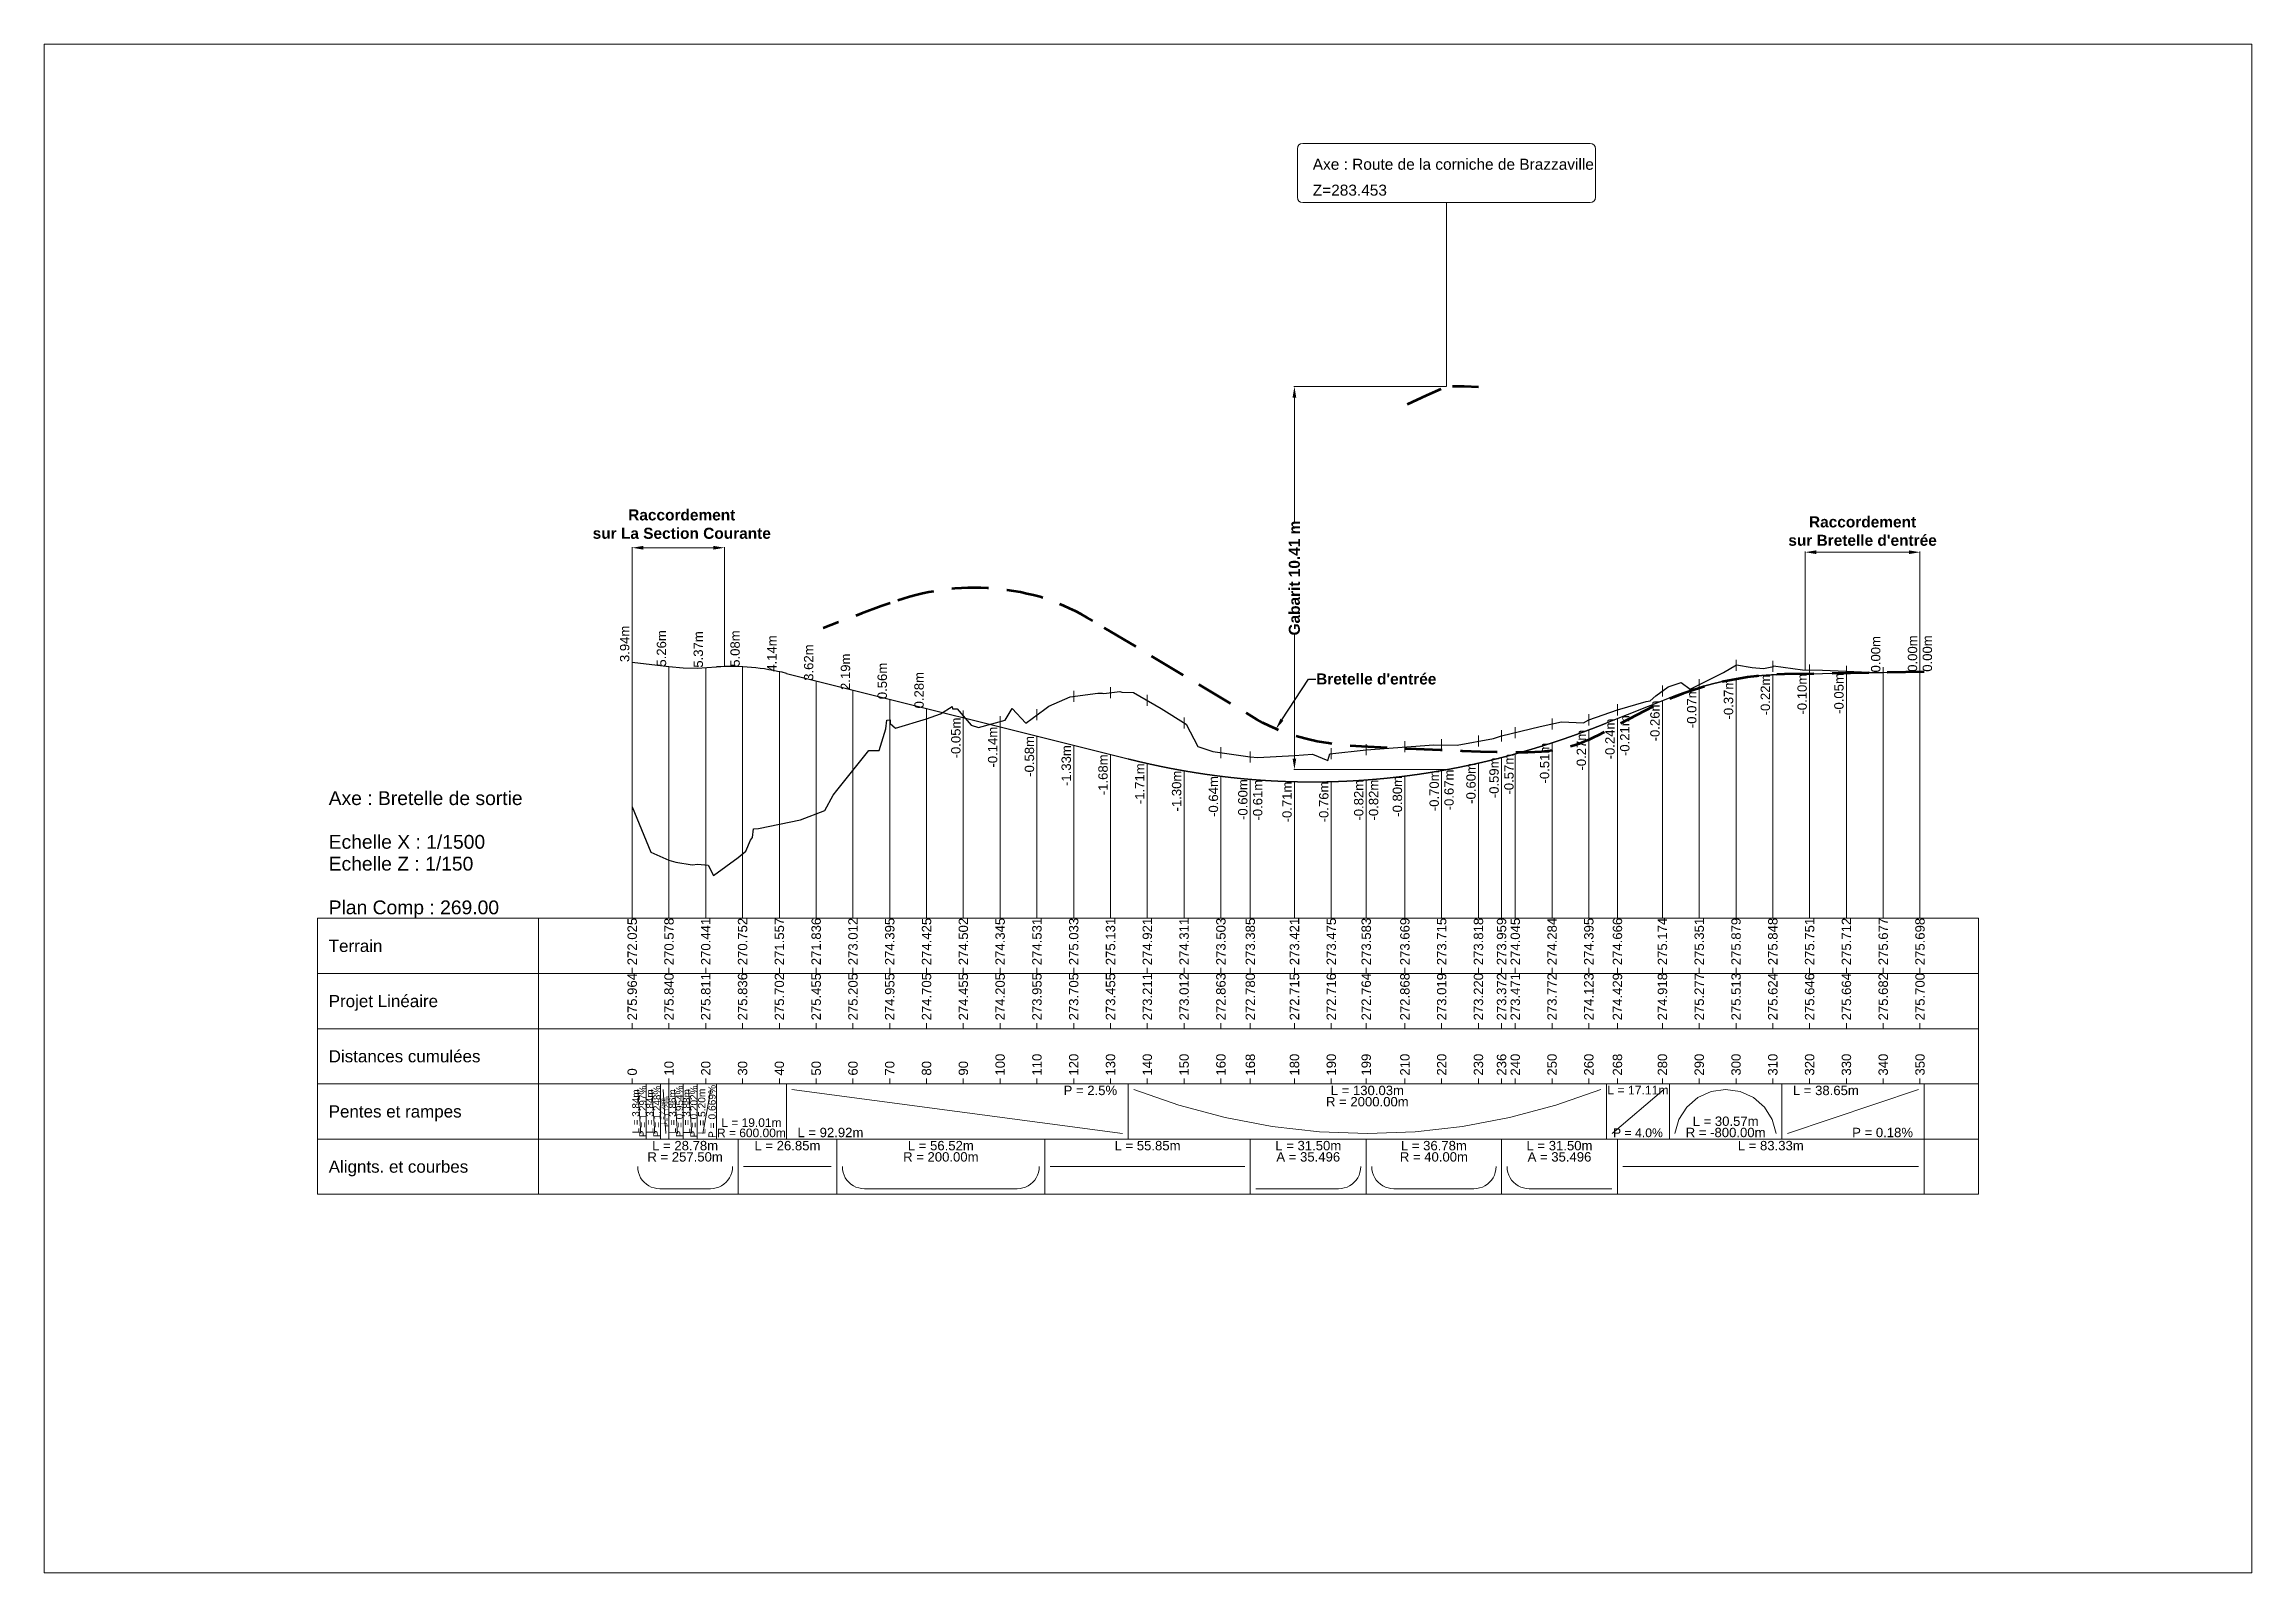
# Paper-space layout 'Axe Bretelle de sortie' of a CAD drawing. Extents: x 10 to 410, y 10 to 287.
# The model-space entities are those that its viewports show. They can reach past a viewport. Long polylines and large blocks are cut down to what shows.
import ezdxf
from ezdxf import colors
from ezdxf.entities.mleader import LeaderData, LeaderLine
from ezdxf.enums import TextEntityAlignment as Align
from ezdxf.math import Vec2, Vec3

# ---------------------------------------------------------------- set-up
doc = ezdxf.new("R2010")
doc.units = 0
doc.header["$PDSIZE"] = -0.00032
doc.linetypes.add('CACHE', pattern=[9.525, 6.35, -3.175])
doc.layers.get('0').update_dxf_attribs({"lineweight": 0})
for name, color, linetype, lineweight in [("Route - Bretelle d'entrée - PL - A14_Bretelle de sortie", 5, 'Continuous', 0), ("Route - Bretelle d'entrée - PL - Habillage - Intersection d’axes", 7, 'Continuous', 0), ('Route - Bretelle de sortie - PL - Cartouche', 7, 'Continuous', 0), ('Route - Bretelle de sortie - PL - Cotation', 7, 'Continuous', 0), ('Route - Bretelle de sortie - PL - Habillage - Intersection d’axes', 7, 'Continuous', 0), ('Route - Bretelle de sortie - PL - Projet Linéaire', 7, 'Continuous', 0), ('Route - Bretelle de sortie - PL - Terrain', 3, 'Continuous', 0)]:
    doc.layers.add(name, color=color, linetype=linetype, lineweight=lineweight)
doc.styles.add('CoteHor', font='arial.ttf', dxfattribs={"height": 0.0022})
doc.styles.add('CoteHorA', font='arial.ttf', dxfattribs={"height": 0.0022})
doc.styles.add('CoteHorB', font='arial.ttf', dxfattribs={"height": 0.0022})
doc.styles.add('CoteHorC', font='arial.ttf', dxfattribs={"height": 0.0022})
doc.styles.add('CoteHorD', font='arial.ttf', dxfattribs={"height": 0.0022})
doc.styles.add('CoteTitre', font='arial.ttf', dxfattribs={"height": 0.0017})
doc.styles.add('CoteTitreA', font='arial.ttf', dxfattribs={"height": 0.0017})
doc.styles.add('CoteVert', font='arial.ttf', dxfattribs={"height": 0.0017})
doc.styles.add('CoteVertA', font='arial.ttf', dxfattribs={"height": 0.0017})
doc.styles.add('CoteVertB', font='arial.ttf', dxfattribs={"height": 0.0017})
doc.styles.add('Etiquette', font='arial.ttf', dxfattribs={"height": 0.5})
doc.styles.add('ProfilCartouche', font='arial.ttf', dxfattribs={"height": 0.0025})
doc.styles.get("Standard").update_dxf_attribs({"font": 'arialbd.ttf'})
doc.dimstyles.get("Standard").update_dxf_attribs({"dimtxt": 0.18, "dimasz": 0.18, "dimexe": 0.18, "dimexo": 0.0625, "dimgap": 0.09, "dimtad": 0, "dimtih": 1, "dimtoh": 1, "dimdec": 4, "dimzin": 0, "dimdsep": 46, "dimtxsty": 'Standard', "dimcen": 0.09, "dimadec": 0, "dimazin": 0, "dimtfac": 1, "dimtdec": 4, "dimtofl": 0, "dimtmove": 0, "dimatfit": 3, "dimfxl": 1, "dimtolj": 1, "dimtzin": 0, "dimarcsym": 0})

psp = doc.layouts.new('Axe Bretelle de sortie')

msp = doc.modelspace()

# ---------------------------------------------------------------- texts
at = {"layer": "Route - Bretelle d'entrée - PL - Habillage - Intersection d’axes", "style": 'Etiquette'}
for s, p in [('Axe : Route de la corniche de Brazzaville', (1873.42011, 333.65918)), ('Z=283.453', (1873.42011, 326.61996))]:
    msp.add_text(s, height=3, dxfattribs=at).set_placement(p, align=Align.TOP_LEFT)
at = {"layer": 'Route - Bretelle de sortie - PL - Cartouche', "style": 'ProfilCartouche'}
for s, p in [('Axe : Bretelle de sortie', (1605.96748, 159.86237)), ('Echelle X : 1/1500', (1605.96748, 147.98737)), ('Echelle Z : 1/150', (1605.96748, 142.04988)), ('Plan Comp : 269.00', (1605.96748, 130.17488))]:
    msp.add_text(s, height=3.75, dxfattribs=at).set_placement(p, align=Align.MIDDLE_LEFT)
at = {"layer": 'Route - Bretelle de sortie - PL - Cotation', "color": 7, "style": 'CoteVertB'}
for s, p in [('3.94m', (1688.44873, 196.84936)), ('5.26m', (1698.44873, 195.6107)), ('5.37m', (1708.44873, 195.32106)), ('5.08m', (1718.44873, 195.57004)), ('4.14m', (1728.44873, 194.22237)), ('3.62m', (1738.44873, 191.75281)), ('2.19m', (1748.44873, 189.25281)), ('0.00m', (2028.44873, 194.02155)), ('0.00m', (2038.44873, 194.20128)), ('0.00m', (2042.48623, 194.22112)), ('0.56m', (1758.44873, 186.75281)), ('0.28m', (1768.44873, 184.25281))]:
    msp.add_text(s, height=2.55, rotation=90, dxfattribs=at).set_placement(p, align=Align.BOTTOM_LEFT)
for s, p in [('-0.37m', (1988.44873, 192.33305)), ('-0.22m', (1998.44873, 193.4447)), ('-0.10m', (2008.44873, 193.66211)), ('-0.05m', (2018.44873, 193.84183)), ('-0.26m', (1968.44873, 186.38214)), ('-0.07m', (1978.44873, 189.97139)), ('-0.05m', (1778.44873, 181.75281)), ('-0.24m', (1956.22202, 181.49145)), ('-0.21m', (1960.25952, 182.38214)), ('-0.14m', (1788.44873, 179.25281)), ('-0.58m', (1798.44873, 176.75281)), ('-1.33m', (1808.44873, 174.25281)), ('-0.51m', (1938.44873, 174.92981)), ('-0.27m', (1948.44873, 178.43976)), ('-1.68m', (1818.44873, 171.75281)), ('-1.71m', (1828.44873, 169.32038)), ('-0.60m', (1918.44873, 169.40992)), ('-0.59m', (1924.72202, 170.92603)), ('-0.57m', (1928.75952, 171.91986)), ('-1.30m', (1838.44873, 167.33033)), ('-0.64m', (1848.44873, 165.84028)), ('-0.60m', (1856.44316, 165.0087)), ('-0.61m', (1860.48066, 164.85023)), ('-0.71m', (1868.44873, 164.36018)), ('-0.76m', (1878.44873, 164.37012)), ('-0.82m', (1887.94316, 164.84229)), ('-0.82m', (1891.98066, 164.88007)), ('-0.80m', (1898.44873, 165.89002)), ('-0.70m', (1908.44873, 167.39997)), ('-0.67m', (1912.48623, 167.63299))]:
    msp.add_text(s, height=2.55, rotation=90, dxfattribs=at).set_placement(p, align=Align.BOTTOM_RIGHT)
at = {"layer": 'Route - Bretelle de sortie - PL - Cotation', "color": 114, "style": 'CoteVert'}
for s, p in [('272.025', (1688.44873, 114.45613)), ('270.578', (1698.44873, 114.45613)), ('270.441', (1708.44873, 114.45613)), ('270.752', (1718.44873, 114.45613)), ('271.557', (1728.44873, 114.45613)), ('271.836', (1738.44873, 114.45613)), ('273.012', (1748.44873, 114.45613)), ('274.395', (1758.44873, 114.45613)), ('274.425', (1768.44873, 114.45613)), ('274.502', (1778.44873, 114.45613)), ('274.345', (1788.44873, 114.45613)), ('274.531', (1798.44873, 114.45613)), ('275.033', (1808.44873, 114.45613)), ('275.131', (1818.44873, 114.45613)), ('274.921', (1828.44873, 114.45613)), ('274.311', (1838.44873, 114.45613)), ('273.503', (1848.44873, 114.45613)), ('273.385', (1856.44316, 114.45613)), ('273.421', (1868.44873, 114.45613)), ('273.475', (1878.44873, 114.45613)), ('273.583', (1887.94316, 114.45613)), ('273.669', (1898.44873, 114.45613)), ('273.715', (1908.44873, 114.45613)), ('273.818', (1918.44873, 114.45613)), ('273.959', (1924.72202, 114.45613)), ('274.045', (1928.44873, 114.45613)), ('274.284', (1938.44873, 114.45613)), ('274.395', (1948.44873, 114.45613)), ('274.666', (1956.22202, 114.45613)), ('275.174', (1968.44873, 114.45613)), ('275.351', (1978.44873, 114.45613)), ('275.879', (1988.44873, 114.45613)), ('275.848', (1998.44873, 114.45613)), ('275.751', (2008.44873, 114.45613)), ('275.712', (2018.44873, 114.45613)), ('275.677', (2028.44873, 114.45613)), ('275.698', (2038.44873, 114.45613))]:
    msp.add_text(s, height=2.55, rotation=90, dxfattribs=at).set_placement(p, align=Align.MIDDLE_LEFT)
at = {"layer": 'Route - Bretelle de sortie - PL - Cotation', "color": 114, "style": 'CoteHor'}
msp.add_text('Terrain', height=3.3, dxfattribs=at).set_placement((1605.96748, 119.70613), align=Align.MIDDLE_LEFT)
at = {"layer": 'Route - Bretelle de sortie - PL - Cotation', "style": 'CoteVertA'}
for s, p in [('275.964', (1688.44873, 99.45613)), ('275.840', (1698.44873, 99.45613)), ('275.811', (1708.44873, 99.45613)), ('275.836', (1718.44873, 99.45613)), ('275.702', (1728.44873, 99.45613)), ('275.455', (1738.44873, 99.45613)), ('275.205', (1748.44873, 99.45613)), ('274.955', (1758.44873, 99.45613)), ('274.705', (1768.44873, 99.45613)), ('274.455', (1778.44873, 99.45613)), ('274.205', (1788.44873, 99.45613)), ('273.955', (1798.44873, 99.45613)), ('273.705', (1808.44873, 99.45613)), ('273.455', (1818.44873, 99.45613)), ('273.211', (1828.44873, 99.45613)), ('273.012', (1838.44873, 99.45613)), ('272.863', (1848.44873, 99.45613)), ('272.780', (1856.44316, 99.45613)), ('272.715', (1868.44873, 99.45613)), ('272.716', (1878.44873, 99.45613)), ('272.764', (1887.94316, 99.45613)), ('272.868', (1898.44873, 99.45613)), ('273.019', (1908.44873, 99.45613)), ('273.220', (1918.44873, 99.45613)), ('273.372', (1924.72202, 99.45613)), ('273.471', (1928.44873, 99.45613)), ('273.772', (1938.44873, 99.45613)), ('274.123', (1948.44873, 99.45613)), ('274.429', (1956.22202, 99.45613)), ('274.918', (1968.44873, 99.45613)), ('275.277', (1978.44873, 99.45613)), ('275.513', (1988.44873, 99.45613)), ('275.624', (1998.44873, 99.45613)), ('275.646', (2008.44873, 99.45613)), ('275.664', (2018.44873, 99.45613)), ('275.682', (2028.44873, 99.45613)), ('275.700', (2038.44873, 99.45613))]:
    msp.add_text(s, height=2.55, rotation=90, dxfattribs=at).set_placement(p, align=Align.MIDDLE_LEFT)
at = {"layer": 'Route - Bretelle de sortie - PL - Cotation', "style": 'CoteHorA'}
msp.add_text('Projet Linéaire', height=3.3, dxfattribs=at).set_placement((1605.96748, 104.70613), align=Align.MIDDLE_LEFT)
at = {"layer": 'Route - Bretelle de sortie - PL - Cotation', "color": 7}
for s, style, p in [('Distances cumulées', 'CoteHorB', (1605.96748, 89.70613)), ('Pentes et rampes', 'CoteHorC', (1605.96748, 74.70613)), ('Alignts. et courbes', 'CoteHorD', (1605.96748, 59.70613))]:
    msp.add_text(s, height=3.3, dxfattribs=dict(at, style=style)).set_placement(p, align=Align.MIDDLE_LEFT)
at = {"layer": 'Route - Bretelle de sortie - PL - Cotation', "color": 7, "style": 'CoteVertA'}
for s, p in [('100', (1788.44873, 84.45613)), ('110', (1798.44873, 84.45613)), ('120', (1808.44873, 84.45613)), ('130', (1818.44873, 84.45613)), ('140', (1828.44873, 84.45613)), ('150', (1838.44873, 84.45613)), ('160', (1848.44873, 84.45613)), ('168', (1856.44316, 84.45613)), ('180', (1868.44873, 84.45613)), ('190', (1878.44873, 84.45613)), ('199', (1887.94316, 84.45613)), ('210', (1898.44873, 84.45613)), ('220', (1908.44873, 84.45613)), ('230', (1918.44873, 84.45613)), ('236', (1924.72202, 84.45613)), ('240', (1928.44873, 84.45613)), ('250', (1938.44873, 84.45613)), ('260', (1948.44873, 84.45613)), ('268', (1956.22202, 84.45613)), ('280', (1968.44873, 84.45613)), ('290', (1978.44873, 84.45613)), ('300', (1988.44873, 84.45613)), ('310', (1998.44873, 84.45613)), ('320', (2008.44873, 84.45613)), ('330', (2018.44873, 84.45613)), ('340', (2028.44873, 84.45613)), ('350', (2038.44873, 84.45613)), ('0', (1688.44873, 84.45613)), ('10', (1698.44873, 84.45613)), ('20', (1708.44873, 84.45613)), ('30', (1718.44873, 84.45613)), ('40', (1728.44873, 84.45613)), ('50', (1738.44873, 84.45613)), ('60', (1748.44873, 84.45613)), ('70', (1758.44873, 84.45613)), ('80', (1768.44873, 84.45613)), ('90', (1778.44873, 84.45613))]:
    msp.add_text(s, height=2.55, rotation=90, dxfattribs=at).set_placement(p, align=Align.MIDDLE_LEFT)
at = {"layer": 'Route - Bretelle de sortie - PL - Cotation', "color": 7, "style": 'CoteTitre'}
for s, height, p in [('L = 3.84m', 1.920093, (1688.44873, 74.70613)), ('L = 3.84m', 1.918232, (1692.28892, 74.70613)), ('L = 2.29m', 1.143546, (1696.12538, 74.70613)), ('L = 3.86m', 1.929939, (1698.41247, 74.70613)), ('L = 3.88m', 1.940529, (1702.27235, 74.70613)), ('L = 5.20m', 1.986207, (1706.35203, 74.70613))]:
    msp.add_text(s, height=height, rotation=90, dxfattribs=at).set_placement(p, align=Align.TOP_CENTER)
for s, height, p in [('P = 1.297%', 1.920093, (1692.28892, 74.70613)), ('P = 1.248%', 1.918232, (1696.12538, 74.70613)), ('P = 1.129%', 1.143546, (1698.41247, 74.70613)), ('P = 0.954%', 1.929939, (1702.27235, 74.70613)), ('P = 0.202%', 1.940529, (1706.15341, 74.70613)), ('P = 0.669%', 1.986207, (1711.15208, 74.70613))]:
    msp.add_text(s, height=height, rotation=90, dxfattribs=at).set_placement(p, align=Align.CENTER)
msp.add_text('P = 2.5%', height=2.55, dxfattribs=at).set_placement((1820.24977, 81.69613), align=Align.TOP_RIGHT)
at = {"layer": 'Route - Bretelle de sortie - PL - Cotation', "color": 7}
for s, height, style, p in [('R = 2000.00m', 2.55, 'CoteTitre', (1888.24977, 78.63613)), ('L = 130.03m', 2.55, 'CoteTitre', (1888.24977, 81.69613)), ('L = 17.11m', 2.372317, 'CoteTitre', (1961.79588, 81.69613)), ('L = 28.78m', 2.55, 'CoteTitreA', (1702.83638, 66.69613)), ('L = 26.85m', 2.55, 'CoteTitreA', (1730.64685, 66.69613)), ('L = 56.52m', 2.55, 'CoteTitreA', (1772.32992, 66.69613)), ('L = 55.85m', 2.55, 'CoteTitreA', (1828.51666, 66.69613)), ('L = 31.50m', 2.55, 'CoteTitreA', (1872.19316, 66.69613)), ('L = 36.78m', 2.55, 'CoteTitreA', (1906.33259, 66.69613)), ('L = 31.50m', 2.55, 'CoteTitreA', (1940.47202, 66.69613)), ('L = 83.33m', 2.55, 'CoteTitreA', (1997.88748, 66.69613)), ('R = 257.50m', 2.55, 'CoteTitreA', (1702.83638, 63.63613)), ('R = 200.00m', 2.55, 'CoteTitreA', (1772.32992, 63.63613)), ('A = 35.496', 2.55, 'CoteTitreA', (1872.19316, 63.63613)), ('R = 40.00m', 2.55, 'CoteTitreA', (1906.33259, 63.63613)), ('A = 35.496', 2.55, 'CoteTitreA', (1940.47202, 63.63613))]:
    msp.add_text(s, height=height, dxfattribs=dict(at, style=style)).set_placement(p, align=Align.TOP_CENTER)
at = {"layer": 'Route - Bretelle de sortie - PL - Cotation', "color": 7, "style": 'CoteTitre'}
msp.add_text('L = 38.65m', height=2.55, dxfattribs=at).set_placement((2003.90421, 81.69613), align=Align.TOP_LEFT)
for s, height, p in [('L = 19.01m', 2.32953, (1720.85486, 70.51156)), ('L = 30.57m', 2.55, (1985.6231, 70.77613)), ('R = 600.00m', 2.32953, (1720.85486, 67.71613)), ('P = 4.0%', 2.372317, (1961.79588, 67.71613)), ('R = -800.00m', 2.55, (1985.6231, 67.71613))]:
    msp.add_text(s, height=height, dxfattribs=at).set_placement(p, align=Align.CENTER)
msp.add_text('L = 92.92m', height=2.55, dxfattribs=at).set_placement((1733.35902, 67.71613))
msp.add_text('P = 0.18%', height=2.55, dxfattribs=at).set_placement((2036.55295, 67.71613), align=Align.RIGHT)

# ---------------------------------------------------------------- blocks, each defined once
blk = doc.blocks.new('*D6')
at = {"transparency": 16777216}
for p, q in [((2007.24, 194.59), (2007.24, 226.89)), ((2010.24, 226.71), (2035.45, 226.71)), ((2038.45, 194.26), (2038.45, 226.89))]:
    blk.add_line(p, q, dxfattribs=at)
for points in [[(2010.24, 227.21), (2010.24, 226.21), (2007.24, 226.71)], [(2035.45, 227.21), (2035.45, 226.21), (2038.45, 226.71)]]:
    blk.add_solid(points, dxfattribs=at)
at = {"layer": 'Defpoints', "color": 0, "transparency": 16777216}
for p in [(2038.45, 226.71), (2007.24, 194.53), (2038.45, 194.2)]:
    blk.add_point(p, dxfattribs=at)
at = {"transparency": 16777216, "insert": (2022.84, 232.43), "char_height": 3, "attachment_point": 5}
blk.add_mtext("\\A1;Raccordement \\Psur Bretelle d'entrée", dxfattribs=at)
blk = doc.blocks.new('*D7')
at = {"transparency": 16777216}
for p, q in [((1688.45, 196.91), (1688.45, 228.1)), ((1713.53, 195.68), (1713.53, 228.1)), ((1691.45, 227.92), (1710.53, 227.92))]:
    blk.add_line(p, q, dxfattribs=at)
for points in [[(1691.45, 228.42), (1691.45, 227.42), (1688.45, 227.92)], [(1710.53, 228.42), (1710.53, 227.42), (1713.53, 227.92)]]:
    blk.add_solid(points, dxfattribs=at)
at = {"layer": 'Defpoints', "color": 0, "transparency": 16777216}
for p in [(1713.53, 227.92), (1688.45, 196.85), (1713.53, 195.62)]:
    blk.add_point(p, dxfattribs=at)
at = {"transparency": 16777216, "insert": (1701.92, 234.33), "char_height": 3, "attachment_point": 5}
blk.add_mtext('\\A1;Raccordement \\Psur La Section Courante', dxfattribs=at)
blk = doc.blocks.new('*D12')
at = {"transparency": 16777216}
for p, q in [((1909.69, 271.74), (1868.25, 271.74)), ((1868.43, 268.74), (1868.43, 234.55)), ((1868.43, 170.63), (1868.43, 204.82)), ((1909.69, 167.63), (1868.25, 167.63))]:
    blk.add_line(p, q, dxfattribs=at)
for points in [[(1867.93, 268.74), (1868.93, 268.74), (1868.43, 271.74)], [(1867.93, 170.63), (1868.93, 170.63), (1868.43, 167.63)]]:
    blk.add_solid(points, dxfattribs=at)
at = {"layer": 'Defpoints', "color": 0, "transparency": 16777216}
for p in [(1909.75, 271.74), (1868.43, 167.63), (1909.75, 167.63)]:
    blk.add_point(p, dxfattribs=at)
at = {"transparency": 16777216, "insert": (1868.43, 219.68), "char_height": 3, "attachment_point": 5, "rotation": 90}
blk.add_mtext('\\A1;Gabarit 10.41 m', dxfattribs=at)

# ---------------------------------------------------------------- dimensions: what is measured, and where the dimension line sits
dim = msp.add_linear_dim(base=(1868.42961, 167.63299), p1=(1909.74874, 271.73544), p2=(1909.74874, 167.63299), angle=90, text='Gabarit 10.41 m', dimstyle='Standard', override={"dimtxt": 3, "dimasz": 3, "dimclrd": 256, "dimclre": 256, "dimclrt": 256, "dimtmove": 2, "dimlwd": 65535, "dimlwe": 65535})
dim.commit()
dim.dimension.update_dxf_attribs({"geometry": '*D12', "text_midpoint": (1868.42961, 219.68421), "text_rotation": 90})
for base, p1, p2, text, picture, middle in [((1713.53039, 227.92219), (1688.44873, 196.84936), (1713.53039, 195.62135), 'Raccordement \\Psur La Section Courante', '*D7', (1701.92277, 234.32505)), ((2038.44873, 226.70748), (2007.23551, 194.53109), (2038.44873, 194.20128), "Raccordement \\Psur Bretelle d'entrée", '*D6', (2022.84212, 232.4266))]:
    dim = msp.add_linear_dim(base=base, p1=p1, p2=p2, text=text, dimstyle='Standard', override={"dimtxt": 3, "dimasz": 3, "dimclrd": 256, "dimclre": 256, "dimclrt": 256, "dimtmove": 2, "dimlwd": 65535, "dimlwe": 65535})
    dim.commit()
    dim.dimension.update_dxf_attribs({"geometry": picture, "text_midpoint": middle, "dimtype": 160})

# ---------------------------------------------------------------- linework, layer by layer
msp.add_lwpolyline([(1528.63489, 364.80074), (2128.64089, 364.80074), (2128.64089, -50.70342), (1528.63489, -50.70342)], close=True)
at = {"flags": 128}
for points in [[(1869.23448, 336.37599), (1869.23448, 323.1755)], [(2054.3083, 127.20613), (2054.3083, 52.20613)]]:
    msp.add_lwpolyline(points, dxfattribs=at)
at = {"layer": "Route - Bretelle d'entrée - PL - A14_Bretelle de sortie", "color": 5, "linetype": 'CACHE', "lineweight": 53, "ltscale": 0.7, "flags": 128}
for points in [[(1899.19504, 266.94943), (1904.44721, 269.38833), (1909.10423, 271.49016), (1909.73629, 273.04481), (1910.35487, 271.79047), (1914.52523, 271.82037), (1918.47175, 271.67262)], [(1813.61561, 208.07302), (1812.04359, 208.99132), (1810.47213, 209.85968), (1808.9012, 210.67817), (1807.33077, 211.44686), (1805.7608, 212.16582), (1804.19127, 212.83509), (1802.62214, 213.45473), (1801.05339, 214.02479), (1799.32423, 214.54531), (1797.52998, 215.01634), (1795.73782, 215.43792), (1793.94759, 215.81007), (1792.1593, 216.13282), (1790.37297, 216.4062), (1788.5886, 216.63024), (1786.8062, 216.80494), (1785.02578, 216.93034), (1783.24736, 217.00642), (1781.47094, 217.0332), (1779.69652, 217.01068), (1777.92412, 216.93887), (1776.15374, 216.81775), (1774.38539, 216.64731), (1772.61908, 216.42754), (1770.8548, 216.15843), (1769.09258, 215.83996), (1767.3324, 215.47209), (1765.57428, 215.05479), (1763.81822, 214.58804), (1762.06423, 214.0718), (1760.3123, 213.50603), (1758.58586, 212.89925)], [(1758.58586, 212.89929), (1756.13128, 211.99817), (1750.77559, 210.02617), (1745.44265, 208.05425), (1740.36949, 206.02314)], [(2039.55295, 194.20613), (2001.65898, 193.53979), (1999.14694, 193.45618), (1996.63484, 193.29368), (1994.1226, 193.05229), (1991.61024, 192.73198), (1989.09787, 192.33272), (1986.58587, 191.8545), (1984.07503, 191.29726), (1981.56661, 190.66097), (1979.06251, 189.94557), (1976.56536, 189.15101), (1974.07865, 188.27722), (1971.60687, 187.32415), (1969.15555, 186.2917), (1966.73145, 185.1798), (1965.95037, 184.80111), (1952.40652, 177.72321), (1951.0789, 177.01212), (1949.75592, 176.3507), (1948.43415, 175.7389), (1947.10962, 175.17667), (1945.77773, 174.66398), (1944.43302, 174.20077), (1943.06892, 173.78701), (1941.67737, 173.42268), (1940.24824, 173.10773), (1938.76844, 172.84215), (1937.22049, 172.62591), (1935.58012, 172.459), (1933.8119, 172.34141), (1931.86056, 172.27312), (1929.63149, 172.25413), (1926.93727, 172.28444), (1923.36767, 172.36406), (1919.03469, 172.49297), (1913.9947, 172.67121), (1908.16303, 172.89877), (1901.52822, 173.17569), (1894.2144, 173.50197), (1886.62449, 173.87766), (1881.43532, 174.30277), (1877.69741, 174.77734), (1874.62674, 175.3014), (1871.95763, 175.87501), (1869.56175, 176.4982), (1867.36583, 177.17103), (1865.32365, 177.89354), (1863.40402, 178.66579), (1861.58487, 179.48785), (1859.84998, 180.35978), (1858.23508, 181.25381), (1813.61561, 208.07307)]]:
    msp.add_lwpolyline(points, dxfattribs=at)
at = {"layer": "Route - Bretelle d'entrée - PL - Habillage - Intersection d’axes"}
for p, q in [((1948.82294, 337.81605), (1870.67454, 337.81605)), ((1950.263, 323.1755), (1950.263, 336.37599))]:
    msp.add_line(p, q, dxfattribs=at)
at = {"layer": "Route - Bretelle d'entrée - PL - Habillage - Intersection d’axes", "flags": 128}
msp.add_lwpolyline([(1870.67454, 321.73544), (1948.82294, 321.73544)], dxfattribs=at)
at = {"layer": "Route - Bretelle d'entrée - PL - Habillage - Intersection d’axes"}
for centre, start, end in [((1870.67454, 336.37599), 90, 180), ((1948.82294, 336.37599), 0, 90), ((1870.67454, 323.1755), 180, 270), ((1948.82294, 323.1755), 270, 0)]:
    msp.add_arc(centre, 1.44006, start, end, dxfattribs=at)
at = {"layer": 'Route - Bretelle de sortie - PL - Cotation', "color": 7, "linetype": 'Continuous'}
for p, q in [((1688.44873, 127.20613), (1688.44873, 196.84936)), ((1698.44873, 127.20613), (1698.44873, 195.6107)), ((1708.44873, 127.20613), (1708.44873, 195.32106)), ((1718.44873, 127.20613), (1718.44873, 195.57004)), ((1728.44873, 127.20613), (1728.44873, 194.22237)), ((1978.44873, 127.20613), (1978.44873, 192.21854)), ((1988.44873, 194.4957), (1988.44873, 197.4957)), ((1988.44873, 127.20613), (1988.44873, 192.33305)), ((1998.44873, 194.18379), (1998.44873, 197.18379)), ((1998.44873, 127.20613), (1998.44873, 193.4447)), ((2008.44873, 127.20613), (2008.44873, 196.2115)), ((2018.44873, 127.20613), (2018.44873, 195.82236)), ((2028.44873, 127.20613), (2028.44873, 195.47921)), ((2038.44873, 127.20613), (2038.44873, 195.68356)), ((1738.44873, 127.20613), (1738.44873, 191.75281)), ((1748.44873, 127.20613), (1748.44873, 189.25281)), ((1758.44873, 127.20613), (1758.44873, 186.75281)), ((1808.44873, 186.03833), (1808.44873, 189.03833)), ((1818.44873, 187.0187), (1818.44873, 190.0187)), ((1828.44873, 184.91545), (1828.44873, 187.91545)), ((1968.44873, 187.44772), (1968.44873, 190.44772)), ((1968.44873, 127.20613), (1968.44873, 186.38214)), ((1768.44873, 127.20613), (1768.44873, 184.25281)), ((1778.44873, 127.20613), (1778.44873, 183.72828)), ((1788.44873, 127.20613), (1788.44873, 182.1543)), ((1798.44873, 181.01718), (1798.44873, 184.01718)), ((1838.44873, 178.81546), (1838.44873, 181.81546)), ((1938.44873, 178.54518), (1938.44873, 181.54518)), ((1948.44873, 179.65219), (1948.44873, 182.65219)), ((1956.22202, 182.36836), (1956.22202, 185.36837)), ((1956.22202, 127.20613), (1956.22202, 181.49145)), ((1798.44873, 127.20613), (1798.44873, 176.75281)), ((1808.44873, 127.20613), (1808.44873, 174.25281)), ((1887.94316, 171.53961), (1887.94316, 174.53961)), ((1898.44873, 172.39316), (1898.44873, 175.39316)), ((1908.44873, 172.85307), (1908.44873, 175.85307)), ((1918.44873, 173.88823), (1918.44873, 176.88823)), ((1924.72202, 175.29856), (1924.72202, 178.29856)), ((1928.44873, 176.15651), (1928.44873, 179.15651)), ((1938.44873, 127.20613), (1938.44873, 174.92981)), ((1948.44873, 127.20613), (1948.44873, 178.43976)), ((1818.44873, 127.20613), (1818.44873, 171.75281)), ((1828.44873, 127.20613), (1828.44873, 169.32038)), ((1848.44873, 170.73367), (1848.44873, 173.73367)), ((1856.44316, 169.55408), (1856.44316, 172.55408)), ((1868.44873, 169.91791), (1868.44873, 172.91791)), ((1878.44873, 170.45465), (1878.44873, 173.45465)), ((1918.44873, 127.20613), (1918.44873, 169.40992)), ((1924.72202, 127.20613), (1924.72202, 170.92603)), ((1928.44873, 127.20613), (1928.44873, 171.91986)), ((1838.44873, 127.20613), (1838.44873, 167.33033)), ((1848.44873, 127.20613), (1848.44873, 165.84028)), ((1856.44316, 127.20613), (1856.44316, 165.0087)), ((1868.44873, 127.20613), (1868.44873, 164.36018)), ((1878.44873, 127.20613), (1878.44873, 164.37012)), ((1887.94316, 127.20613), (1887.94316, 164.84229)), ((1898.44873, 127.20613), (1898.44873, 165.89002)), ((1908.44873, 127.20613), (1908.44873, 167.39997)), ((1602.96748, 52.20613), (1602.96748, 127.20613)), ((2054.3083, 127.20613), (1602.96748, 127.20613)), ((1662.96748, 127.20613), (1662.96748, 52.20613)), ((2054.3083, 112.20613), (1602.96748, 112.20613)), ((2054.3083, 97.20613), (1602.96748, 97.20613)), ((2054.3083, 82.20613), (1602.96748, 82.20613)), ((1688.44873, 83.70613), (1688.44873, 82.20613)), ((1690.78892, 68.70613), (1689.94873, 80.70613)), ((1692.28892, 82.20613), (1692.28892, 67.20613)), ((1694.62538, 68.70613), (1693.78892, 80.70613)), ((1696.12538, 82.20613), (1696.12538, 67.20613)), ((1697.62538, 68.70613), (1696.91247, 80.70613)), ((1698.41247, 82.20613), (1698.41247, 67.20613)), ((1698.44873, 83.70613), (1698.44873, 82.20613)), ((1700.77235, 68.70613), (1699.91247, 80.70613)), ((1702.27235, 82.20613), (1702.27235, 67.20613)), ((1704.65341, 68.70613), (1703.77235, 80.70613)), ((1706.15341, 82.20613), (1706.15341, 67.20613)), ((1707.65341, 68.70613), (1709.8507, 80.70613)), ((1708.44873, 83.70613), (1708.44873, 82.20613)), ((1711.3507, 82.20613), (1711.3507, 67.20613)), ((1718.44873, 83.70613), (1718.44873, 82.20613)), ((1728.44873, 83.70613), (1728.44873, 82.20613)), ((1730.35902, 82.20613), (1730.35902, 67.20613)), ((1821.74977, 68.70613), (1731.85902, 80.70613)), ((1738.44873, 83.70613), (1738.44873, 82.20613)), ((1748.44873, 83.70613), (1748.44873, 82.20613)), ((1758.44873, 83.70613), (1758.44873, 82.20613)), ((1768.44873, 83.70613), (1768.44873, 82.20613)), ((1778.44873, 83.70613), (1778.44873, 82.20613)), ((1788.44873, 83.70613), (1788.44873, 82.20613)), ((1798.44873, 83.70613), (1798.44873, 82.20613)), ((1808.44873, 83.70613), (1808.44873, 82.20613)), ((1818.44873, 83.70613), (1818.44873, 82.20613)), ((1823.24977, 82.20613), (1823.24977, 67.20613)), ((1824.74977, 80.70613), (1837.01936, 76.41841)), ((1828.44873, 83.70613), (1828.44873, 82.20613)), ((1838.44873, 83.70613), (1838.44873, 82.20613)), ((1848.44873, 83.70613), (1848.44873, 82.20613)), ((1856.44316, 83.70613), (1856.44316, 82.20613)), ((1868.44873, 83.70613), (1868.44873, 82.20613)), ((1878.44873, 83.70613), (1878.44873, 82.20613)), ((1887.94316, 83.70613), (1887.94316, 82.20613)), ((1898.44873, 83.70613), (1898.44873, 82.20613)), ((1908.44873, 83.70613), (1908.44873, 82.20613)), ((1918.44873, 83.70613), (1918.44873, 82.20613)), ((1924.72202, 83.70613), (1924.72202, 82.20613)), ((1928.44873, 83.70613), (1928.44873, 82.20613)), ((1938.44873, 83.70613), (1938.44873, 82.20613)), ((1939.48017, 76.41841), (1951.74976, 80.70613)), ((1948.44873, 83.70613), (1948.44873, 82.20613)), ((1953.24977, 82.20613), (1953.24977, 67.20613)), ((1954.74977, 68.70613), (1968.84199, 80.70613)), ((1956.22202, 83.70613), (1956.22202, 82.20613)), ((1968.44873, 83.70613), (1968.44873, 82.20613)), ((1970.34199, 82.20613), (1970.34199, 67.20613)), ((1975.08168, 75.87349), (1978.07832, 78.48284)), ((1978.07832, 78.48284), (1981.69033, 80.13873)), ((1978.44873, 83.70613), (1978.44873, 82.20613)), ((1981.69033, 80.13873), (1985.6231, 80.70613)), ((1985.6231, 80.70613), (1989.55586, 80.13874)), ((1988.44873, 83.70613), (1988.44873, 82.20613)), ((1989.55586, 80.13874), (1993.16787, 78.48284)), ((1993.16787, 78.48284), (1996.16451, 75.87349)), ((1998.44873, 83.70613), (1998.44873, 82.20613)), ((2000.90421, 82.20613), (2000.90421, 67.20613)), ((2002.40421, 68.70613), (2038.05295, 80.70613)), ((2008.44873, 83.70613), (2008.44873, 82.20613)), ((2018.44873, 83.70613), (2018.44873, 82.20613)), ((2028.44873, 83.70613), (2028.44873, 82.20613)), ((2038.44873, 83.70613), (2038.44873, 82.20613)), ((2039.55295, 82.20613), (2039.55295, 52.20613)), ((1837.01936, 76.41841), (1849.57477, 73.05845)), ((1849.57477, 73.05845), (1862.34594, 70.645)), ((1914.1536, 70.645), (1926.92476, 73.05845)), ((1926.92476, 73.05845), (1939.48017, 76.41841)), ((1971.84199, 68.70613), (1972.9448, 72.52351)), ((1972.9448, 72.52351), (1975.08168, 75.87349)), ((1996.16451, 75.87349), (1998.30139, 72.52351)), ((1998.30139, 72.52351), (1999.40421, 68.70613)), ((2054.3083, 67.20613), (1602.96748, 67.20613)), ((1717.22403, 67.20613), (1717.22403, 52.20613)), ((1744.06967, 67.20613), (1744.06967, 52.20613)), ((1800.59016, 67.20613), (1800.59016, 52.20613)), ((1856.44316, 67.20613), (1856.44316, 52.20613)), ((1862.34594, 70.645), (1875.26162, 69.19152)), ((1875.26162, 69.19152), (1888.24977, 68.70613)), ((1887.94316, 67.20613), (1887.94316, 52.20613)), ((1888.24977, 68.70613), (1901.23791, 69.19152)), ((1901.23791, 69.19152), (1914.1536, 70.645)), ((1924.72202, 67.20613), (1924.72202, 52.20613)), ((1956.22202, 67.20613), (1956.22202, 52.20613)), ((1689.94873, 59.70613), (1690.00006, 58.92297)), ((1690.00006, 58.92297), (1690.15318, 58.15321)), ((1690.15318, 58.15321), (1690.40545, 57.41003)), ((1690.40545, 57.41003), (1690.75258, 56.70613)), ((1690.75258, 56.70613), (1691.18861, 56.05356)), ((1691.18861, 56.05356), (1691.70609, 55.46349)), ((1691.70609, 55.46349), (1692.29616, 54.94601)), ((1692.29616, 54.94601), (1692.94873, 54.50998)), ((1692.94873, 54.50998), (1693.65263, 54.16285)), ((1693.65263, 54.16285), (1694.39582, 53.91057)), ((1712.02013, 54.16285), (1711.27695, 53.91057)), ((1712.72403, 54.50998), (1712.02013, 54.16285)), ((1713.3766, 54.94601), (1712.72403, 54.50998)), ((1713.96667, 55.46349), (1713.3766, 54.94601)), ((1714.48415, 56.05356), (1713.96667, 55.46349)), ((1714.92018, 56.70613), (1714.48415, 56.05356)), ((1715.26731, 57.41003), (1714.92018, 56.70613)), ((1715.51959, 58.15321), (1715.26731, 57.41003)), ((1715.6727, 58.92297), (1715.51959, 58.15321)), ((1715.72403, 59.70613), (1715.6727, 58.92297)), ((1742.56967, 59.70613), (1718.72403, 59.70613)), ((1745.56967, 59.70613), (1745.62101, 58.92297)), ((1745.62101, 58.92297), (1745.77412, 58.15321)), ((1745.77412, 58.15321), (1746.0264, 57.41003)), ((1746.0264, 57.41003), (1746.37352, 56.70613)), ((1746.37352, 56.70613), (1746.80955, 56.05356)), ((1746.80955, 56.05356), (1747.32703, 55.46349)), ((1747.32703, 55.46349), (1747.9171, 54.94601)), ((1747.9171, 54.94601), (1748.56967, 54.50998)), ((1748.56967, 54.50998), (1749.27357, 54.16285)), ((1749.27357, 54.16285), (1750.01676, 53.91057)), ((1795.38626, 54.16285), (1794.64307, 53.91057)), ((1796.09016, 54.50998), (1795.38626, 54.16285)), ((1796.74272, 54.94601), (1796.09016, 54.50998)), ((1797.3328, 55.46349), (1796.74272, 54.94601)), ((1797.85028, 56.05356), (1797.3328, 55.46349)), ((1798.28631, 56.70613), (1797.85028, 56.05356)), ((1798.63343, 57.41003), (1798.28631, 56.70613)), ((1798.88571, 58.15321), (1798.63343, 57.41003)), ((1799.03883, 58.92297), (1798.88571, 58.15321)), ((1799.09016, 59.70613), (1799.03883, 58.92297)), ((1854.94316, 59.70613), (1802.09016, 59.70613)), ((1882.73926, 54.16285), (1881.99607, 53.91057)), ((1883.44316, 54.50998), (1882.73926, 54.16285)), ((1884.09573, 54.94601), (1883.44316, 54.50998)), ((1884.6858, 55.46349), (1884.09573, 54.94601)), ((1885.20328, 56.05356), (1884.6858, 55.46349)), ((1885.63931, 56.70613), (1885.20328, 56.05356)), ((1885.98643, 57.41003), (1885.63931, 56.70613)), ((1886.23871, 58.15321), (1885.98643, 57.41003)), ((1886.39183, 58.92297), (1886.23871, 58.15321)), ((1886.44316, 59.70613), (1886.39183, 58.92297)), ((1889.44316, 59.70613), (1889.49449, 58.92297)), ((1889.49449, 58.92297), (1889.6476, 58.15321)), ((1889.6476, 58.15321), (1889.89988, 57.41003)), ((1889.89988, 57.41003), (1890.24701, 56.70613)), ((1890.24701, 56.70613), (1890.68304, 56.05356)), ((1890.68304, 56.05356), (1891.20052, 55.46349)), ((1891.20052, 55.46349), (1891.79059, 54.94601)), ((1891.79059, 54.94601), (1892.44316, 54.50998)), ((1892.44316, 54.50998), (1893.14706, 54.16285)), ((1893.14706, 54.16285), (1893.89024, 53.91057)), ((1919.51812, 54.16285), (1918.77494, 53.91057)), ((1920.22202, 54.50998), (1919.51812, 54.16285)), ((1920.87459, 54.94601), (1920.22202, 54.50998)), ((1921.46466, 55.46349), (1920.87459, 54.94601)), ((1921.98214, 56.05356), (1921.46466, 55.46349)), ((1922.41817, 56.70613), (1921.98214, 56.05356)), ((1922.7653, 57.41003), (1922.41817, 56.70613)), ((1923.01758, 58.15321), (1922.7653, 57.41003)), ((1923.17069, 58.92297), (1923.01758, 58.15321)), ((1923.22202, 59.70613), (1923.17069, 58.92297)), ((1926.22202, 59.70613), (1926.27335, 58.92297)), ((1926.27335, 58.92297), (1926.42647, 58.15321)), ((1926.42647, 58.15321), (1926.67875, 57.41003)), ((1926.67875, 57.41003), (1927.02587, 56.70613)), ((1927.02587, 56.70613), (1927.4619, 56.05356)), ((1927.4619, 56.05356), (1927.97938, 55.46349)), ((1927.97938, 55.46349), (1928.56945, 54.94601)), ((1928.56945, 54.94601), (1929.22202, 54.50998)), ((1929.22202, 54.50998), (1929.92592, 54.16285)), ((1929.92592, 54.16285), (1930.66911, 53.91057)), ((2038.05295, 59.70613), (1957.72202, 59.70613)), ((2054.3083, 52.20613), (1602.96748, 52.20613)), ((1694.39582, 53.91057), (1695.16557, 53.75746)), ((1695.16557, 53.75746), (1695.94873, 53.70613)), ((1695.94873, 53.70613), (1709.72403, 53.70613)), ((1710.50719, 53.75746), (1709.72403, 53.70613)), ((1711.27695, 53.91057), (1710.50719, 53.75746)), ((1750.01676, 53.91057), (1750.78652, 53.75746)), ((1750.78652, 53.75746), (1751.56967, 53.70613)), ((1751.56967, 53.70613), (1793.09016, 53.70613)), ((1793.87331, 53.75746), (1793.09016, 53.70613)), ((1794.64307, 53.91057), (1793.87331, 53.75746)), ((1880.44316, 53.70613), (1857.94316, 53.70613)), ((1881.22632, 53.75746), (1880.44316, 53.70613)), ((1881.99607, 53.91057), (1881.22632, 53.75746)), ((1893.89024, 53.91057), (1894.66, 53.75746)), ((1894.66, 53.75746), (1895.44316, 53.70613)), ((1895.44316, 53.70613), (1917.22202, 53.70613)), ((1918.00518, 53.75746), (1917.22202, 53.70613)), ((1918.77494, 53.91057), (1918.00518, 53.75746)), ((1930.66911, 53.91057), (1931.43886, 53.75746)), ((1931.43886, 53.75746), (1932.22202, 53.70613)), ((1932.22202, 53.70613), (1954.72202, 53.70613))]:
    msp.add_line(p, q, dxfattribs=at)
at = {"layer": 'Route - Bretelle de sortie - PL - Cotation', "color": 114, "linetype": 'Continuous'}
for p, q in [((1688.44873, 113.70613), (1688.44873, 112.20613)), ((1698.44873, 113.70613), (1698.44873, 112.20613)), ((1708.44873, 113.70613), (1708.44873, 112.20613)), ((1718.44873, 113.70613), (1718.44873, 112.20613)), ((1728.44873, 113.70613), (1728.44873, 112.20613)), ((1738.44873, 113.70613), (1738.44873, 112.20613)), ((1748.44873, 113.70613), (1748.44873, 112.20613)), ((1758.44873, 113.70613), (1758.44873, 112.20613)), ((1768.44873, 113.70613), (1768.44873, 112.20613)), ((1778.44873, 113.70613), (1778.44873, 112.20613)), ((1788.44873, 113.70613), (1788.44873, 112.20613)), ((1798.44873, 113.70613), (1798.44873, 112.20613)), ((1808.44873, 113.70613), (1808.44873, 112.20613)), ((1818.44873, 113.70613), (1818.44873, 112.20613)), ((1828.44873, 113.70613), (1828.44873, 112.20613)), ((1838.44873, 113.70613), (1838.44873, 112.20613)), ((1848.44873, 113.70613), (1848.44873, 112.20613)), ((1856.44316, 113.70613), (1856.44316, 112.20613)), ((1868.44873, 113.70613), (1868.44873, 112.20613)), ((1878.44873, 113.70613), (1878.44873, 112.20613)), ((1887.94316, 113.70613), (1887.94316, 112.20613)), ((1898.44873, 113.70613), (1898.44873, 112.20613)), ((1908.44873, 113.70613), (1908.44873, 112.20613)), ((1918.44873, 113.70613), (1918.44873, 112.20613)), ((1924.72202, 113.70613), (1924.72202, 112.20613)), ((1928.44873, 113.70613), (1928.44873, 112.20613)), ((1938.44873, 113.70613), (1938.44873, 112.20613)), ((1948.44873, 113.70613), (1948.44873, 112.20613)), ((1956.22202, 113.70613), (1956.22202, 112.20613)), ((1968.44873, 113.70613), (1968.44873, 112.20613)), ((1978.44873, 113.70613), (1978.44873, 112.20613)), ((1988.44873, 113.70613), (1988.44873, 112.20613)), ((1998.44873, 113.70613), (1998.44873, 112.20613)), ((2008.44873, 113.70613), (2008.44873, 112.20613)), ((2018.44873, 113.70613), (2018.44873, 112.20613)), ((2028.44873, 113.70613), (2028.44873, 112.20613)), ((2038.44873, 113.70613), (2038.44873, 112.20613))]:
    msp.add_line(p, q, dxfattribs=at)
at = {"layer": 'Route - Bretelle de sortie - PL - Cotation', "linetype": 'Continuous'}
for p, q in [((1688.44873, 98.70613), (1688.44873, 97.20613)), ((1698.44873, 98.70613), (1698.44873, 97.20613)), ((1708.44873, 98.70613), (1708.44873, 97.20613)), ((1718.44873, 98.70613), (1718.44873, 97.20613)), ((1728.44873, 98.70613), (1728.44873, 97.20613)), ((1738.44873, 98.70613), (1738.44873, 97.20613)), ((1748.44873, 98.70613), (1748.44873, 97.20613)), ((1758.44873, 98.70613), (1758.44873, 97.20613)), ((1768.44873, 98.70613), (1768.44873, 97.20613)), ((1778.44873, 98.70613), (1778.44873, 97.20613)), ((1788.44873, 98.70613), (1788.44873, 97.20613)), ((1798.44873, 98.70613), (1798.44873, 97.20613)), ((1808.44873, 98.70613), (1808.44873, 97.20613)), ((1818.44873, 98.70613), (1818.44873, 97.20613)), ((1828.44873, 98.70613), (1828.44873, 97.20613)), ((1838.44873, 98.70613), (1838.44873, 97.20613)), ((1848.44873, 98.70613), (1848.44873, 97.20613)), ((1856.44316, 98.70613), (1856.44316, 97.20613)), ((1868.44873, 98.70613), (1868.44873, 97.20613)), ((1878.44873, 98.70613), (1878.44873, 97.20613)), ((1887.94316, 98.70613), (1887.94316, 97.20613)), ((1898.44873, 98.70613), (1898.44873, 97.20613)), ((1908.44873, 98.70613), (1908.44873, 97.20613)), ((1918.44873, 98.70613), (1918.44873, 97.20613)), ((1924.72202, 98.70613), (1924.72202, 97.20613)), ((1928.44873, 98.70613), (1928.44873, 97.20613)), ((1938.44873, 98.70613), (1938.44873, 97.20613)), ((1948.44873, 98.70613), (1948.44873, 97.20613)), ((1956.22202, 98.70613), (1956.22202, 97.20613)), ((1968.44873, 98.70613), (1968.44873, 97.20613)), ((1978.44873, 98.70613), (1978.44873, 97.20613)), ((1988.44873, 98.70613), (1988.44873, 97.20613)), ((1998.44873, 98.70613), (1998.44873, 97.20613)), ((2008.44873, 98.70613), (2008.44873, 97.20613)), ((2018.44873, 98.70613), (2018.44873, 97.20613)), ((2028.44873, 98.70613), (2028.44873, 97.20613)), ((2038.44873, 98.70613), (2038.44873, 97.20613))]:
    msp.add_line(p, q, dxfattribs=at)
at = {"layer": 'Route - Bretelle de sortie - PL - Habillage - Intersection d’axes', "linetype": 'Continuous', "lineweight": 0}
msp.add_line((1909.74874, 271.73544), (1909.74874, 321.73544), dxfattribs=at)
at = {"layer": 'Route - Bretelle de sortie - PL - Projet Linéaire', "color": 1, "linetype": 'Continuous', "lineweight": 30}
msp.add_lwpolyline([(1688.44873, 196.84936), (1692.28892, 196.35129), (1696.12538, 195.87241), (1698.41247, 195.61416), (1702.27235, 195.24594), (1706.15341, 195.16753), (1711.3507, 195.51515)], dxfattribs=at)
at = {"layer": 'Route - Bretelle de sortie - PL - Projet Linéaire', "color": 1, "linetype": 'Continuous', "lineweight": 30, "flags": 128}
msp.add_lwpolyline([(1730.35902, 193.77524), (1823.24977, 170.55255), (1823.28466, 170.54383), (1823.31955, 170.53512), (1823.35444, 170.52641), (1823.38933, 170.51771), (1823.42423, 170.50901), (1823.45912, 170.50032), (1823.49401, 170.49164), (1823.5289, 170.48296), (1823.5638, 170.47429), (1823.59869, 170.46562), (1823.63358, 170.45696), (1823.66847, 170.44831), (1823.70336, 170.43966), (1823.73826, 170.43102), (1823.77315, 170.42239), (1823.80804, 170.41376), (1823.84293, 170.40514), (1823.87782, 170.39652), (1823.91271, 170.38791), (1823.94761, 170.37931), (1823.9825, 170.37071), (1824.01739, 170.36212), (1824.05228, 170.35353), (1824.08717, 170.34495), (1824.12207, 170.33638), (1824.15696, 170.32781), (1824.19185, 170.31925), (1824.22674, 170.31069), (1824.26163, 170.30214), (1824.29652, 170.2936), (1824.33141, 170.28506), (1824.36631, 170.27653), (1824.4012, 170.26801), (1824.43609, 170.25949), (1824.47098, 170.25097), (1824.50587, 170.24247), (1824.54076, 170.23397), (1824.57565, 170.22547), (1824.61054, 170.21698), (1824.64544, 170.2085), (1824.68033, 170.20003), (1824.71522, 170.19155), (1824.75011, 170.18309), (1824.785, 170.17463), (1824.81989, 170.16618), (1824.85478, 170.15773), (1824.88967, 170.1493), (1824.92456, 170.14086), (1824.95946, 170.13243), (1824.99435, 170.12401), (1825.02924, 170.1156), (1825.06413, 170.10719), (1825.09902, 170.09879), (1825.13391, 170.09039), (1825.1688, 170.082), (1825.20369, 170.07361), (1825.23858, 170.06523), (1825.27347, 170.05686), (1825.30836, 170.0485), (1825.34325, 170.04014), (1825.37814, 170.03178), (1825.41303, 170.02343), (1825.44792, 170.01509), (1825.48282, 170.00675), (1825.51771, 169.99842), (1825.5526, 169.9901), (1825.58749, 169.98178), (1825.62238, 169.97347), (1825.65727, 169.96517), (1825.69216, 169.95686), (1825.72705, 169.94857), (1825.76194, 169.94028), (1825.79683, 169.932), (1825.83172, 169.92373), (1825.86661, 169.91546), (1825.9015, 169.9072), (1825.93639, 169.89894), (1825.97128, 169.89069), (1826.00617, 169.88244), (1826.04106, 169.8742), (1826.07595, 169.86597), (1826.11084, 169.85775), (1826.14573, 169.84953), (1826.18062, 169.84131), (1826.21551, 169.8331), (1826.2504, 169.8249), (1826.28529, 169.81671), (1826.32018, 169.80852), (1826.35507, 169.80033), (1826.38996, 169.79215), (1826.42485, 169.78398), (1826.45974, 169.77582), (1826.49463, 169.76766), (1826.52952, 169.7595), (1826.56441, 169.75136), (1826.5993, 169.74322), (1826.63418, 169.73508), (1826.66907, 169.72695), (1826.70396, 169.71883), (1826.73885, 169.71071), (1826.77374, 169.7026), (1826.80863, 169.6945), (1826.84352, 169.6864), (1826.87841, 169.67831), (1826.9133, 169.67022), (1826.94819, 169.66214), (1826.98308, 169.65407), (1827.01797, 169.646), (1827.05286, 169.63794), (1827.08775, 169.62988), (1827.12264, 169.62183), (1827.15752, 169.61379), (1827.19241, 169.60575), (1827.2273, 169.59772), (1827.26219, 169.58969), (1827.29708, 169.58167), (1827.33197, 169.57366), (1827.36686, 169.56565), (1827.40175, 169.55765), (1827.43664, 169.54965), (1827.47152, 169.54167), (1827.50641, 169.53368), (1827.5413, 169.52571), (1827.57619, 169.51774), (1827.61108, 169.50977), (1827.64597, 169.50181), (1827.68086, 169.49386), (1827.71575, 169.48592), (1827.75063, 169.47798), (1827.78552, 169.47004), (1827.82041, 169.46211), (1827.8553, 169.45419), (1827.89019, 169.44628), (1827.92508, 169.43837), (1827.95997, 169.43046), (1828.02974, 169.41467), (1828.06463, 169.40679), (1828.09952, 169.39891), (1828.13441, 169.39104), (1828.1693, 169.38317), (1828.20418, 169.37531), (1828.23907, 169.36745), (1828.27396, 169.35961), (1828.30885, 169.35176), (1828.34374, 169.34393), (1828.37863, 169.3361), (1828.41351, 169.32828), (1828.4484, 169.32045), (1828.48329, 169.31264), (1828.51818, 169.30484), (1828.55307, 169.29703), (1828.58795, 169.28924), (1828.62284, 169.28146), (1828.65773, 169.27368), (1828.69262, 169.2659), (1828.7275, 169.25813), (1828.76239, 169.25036), (1828.79728, 169.24261), (1828.83217, 169.23486), (1828.86706, 169.22711), (1828.90194, 169.21937), (1828.93683, 169.21164), (1828.97172, 169.20391), (1829.00661, 169.19619), (1829.0415, 169.18848), (1829.07638, 169.18077), (1829.11127, 169.17307), (1829.14616, 169.16537), (1829.18104, 169.15768), (1829.21593, 169.15), (1829.25082, 169.14232), (1829.28571, 169.13465), (1829.32059, 169.12698), (1829.35548, 169.11932), (1829.39037, 169.11167), (1829.42526, 169.10402), (1829.46014, 169.09638), (1829.49503, 169.08874), (1829.52992, 169.08111), (1829.56481, 169.07349), (1829.59969, 169.06587), (1829.63458, 169.05826), (1829.66947, 169.05065), (1829.70435, 169.04305), (1829.77413, 169.02788), (1829.80902, 169.0203), (1829.8439, 169.01272), (1829.87879, 169.00515), (1829.91368, 168.99759), (1829.94856, 168.99003), (1829.98345, 168.98248), (1830.01834, 168.97494), (1830.05322, 168.9674), (1830.08811, 168.95987), (1830.123, 168.95235), (1830.15789, 168.94483), (1830.19277, 168.93731), (1830.22766, 168.92981), (1830.26254, 168.9223), (1830.29743, 168.91481), (1830.33232, 168.90732), (1830.3672, 168.89983), (1830.40209, 168.89236), (1830.43698, 168.88489), (1830.47186, 168.87742), (1830.50675, 168.86996), (1830.54164, 168.86251), (1830.57652, 168.85506), (1830.61141, 168.84762), (1830.6463, 168.84019), (1830.68118, 168.83276), (1830.71607, 168.82534), (1830.75096, 168.81792), (1830.78584, 168.81051), (1830.82073, 168.80311), (1830.85561, 168.79571), (1830.8905, 168.78832), (1830.92539, 168.78093), (1830.96027, 168.77355), (1830.99516, 168.76618), (1831.03005, 168.75881), (1831.06493, 168.75145), (1831.09982, 168.74409), (1831.1347, 168.73675), (1831.16959, 168.7294), (1831.20448, 168.72206), (1831.23936, 168.71474), (1831.27425, 168.70741), (1831.30913, 168.70009), (1831.34402, 168.69278), (1831.3789, 168.68547), (1831.41379, 168.67817), (1831.44868, 168.67088), (1831.48356, 168.66359), (1831.51845, 168.6563), (1831.55333, 168.64903), (1831.58822, 168.64176), (1831.62311, 168.6345), (1831.65799, 168.62724), (1831.69288, 168.61999), (1831.72776, 168.61274), (1831.76265, 168.6055), (1831.79753, 168.59827), (1831.83242, 168.59104), (1831.8673, 168.58382), (1831.90219, 168.5766), (1831.93708, 168.5694), (1831.97196, 168.56219), (1832.00685, 168.555), (1832.04173, 168.54781), (1832.07662, 168.54062), (1832.1115, 168.53344), (1832.14639, 168.52627), (1832.18127, 168.5191), (1832.21616, 168.51194), (1832.25104, 168.50479), (1832.28593, 168.49764), (1832.32081, 168.4905), (1832.3557, 168.48336), (1832.39058, 168.47623), (1832.42547, 168.46911), (1832.46036, 168.46199), (1832.49524, 168.45488), (1832.53012, 168.44777), (1832.56501, 168.44067), (1832.59989, 168.43358), (1832.63478, 168.42649), (1832.66967, 168.41941), (1832.70455, 168.41234), (1832.73943, 168.40527), (1832.77432, 168.3982), (1832.8092, 168.39115), (1832.84409, 168.3841), (1832.87897, 168.37705), (1832.91386, 168.37001), (1832.94874, 168.36298), (1832.98363, 168.35595), (1833.01851, 168.34893), (1833.0534, 168.34192), (1833.08828, 168.33491), (1833.12317, 168.32791), (1833.15805, 168.32091), (1833.19294, 168.31392), (1833.22782, 168.30694), (1833.26271, 168.29996), (1833.29759, 168.29299), (1833.33247, 168.28602), (1833.36736, 168.27907), (1833.40224, 168.27211), (1833.43713, 168.26516), (1833.47201, 168.25822), (1833.5069, 168.25129), (1833.54178, 168.24436), (1833.57666, 168.23744), (1833.61155, 168.23052), (1833.64643, 168.22361), (1833.68132, 168.2167), (1833.7162, 168.20981), (1833.75109, 168.20291), (1833.78597, 168.19603), (1833.82085, 168.18915), (1833.85574, 168.18227), (1833.89062, 168.17541), (1833.92551, 168.16854), (1833.96039, 168.16169), (1833.99527, 168.15484), (1834.03016, 168.14799), (1834.06504, 168.14116), (1834.09993, 168.13432), (1834.13481, 168.1275), (1834.16969, 168.12068), (1834.20458, 168.11386), (1834.23946, 168.10706), (1834.27435, 168.10026), (1834.30923, 168.09346), (1834.34411, 168.08668), (1834.379, 168.07989), (1834.41388, 168.07312), (1834.44876, 168.06634), (1834.48365, 168.05958), (1834.51853, 168.05282), (1834.55341, 168.04607), (1834.5883, 168.03932), (1834.62318, 168.03258), (1834.65807, 168.02585), (1834.69295, 168.01912), (1834.72783, 168.0124), (1834.76272, 168.00568), (1834.7976, 167.99897), (1834.83248, 167.99227), (1834.86737, 167.98557), (1834.90225, 167.97888), (1834.93713, 167.97219), (1834.97202, 167.96551), (1835.0069, 167.95884), (1835.04178, 167.95217), (1835.07667, 167.94551), (1835.11155, 167.93886), (1835.14643, 167.93221), (1835.18132, 167.92557), (1835.2162, 167.91893), (1835.25108, 167.9123), (1835.28597, 167.90568), (1835.32085, 167.89906), (1835.35573, 167.89244), (1835.39062, 167.88584), (1835.4255, 167.87924), (1835.46038, 167.87264), (1835.49526, 167.86606), (1835.53015, 167.85947), (1835.56503, 167.8529), (1835.59991, 167.84633), (1835.6348, 167.83976), (1835.66968, 167.83321), (1835.70456, 167.82666), (1835.73945, 167.82011), (1835.77433, 167.81357), (1835.80921, 167.80704), (1835.84409, 167.80051), (1835.87898, 167.79399), (1835.91386, 167.78747), (1835.94874, 167.78096), (1835.98362, 167.77446), (1836.01851, 167.76797), (1836.05339, 167.76148), (1836.08827, 167.75499), (1836.12315, 167.74851), (1836.19292, 167.73557), (1836.2278, 167.72911), (1836.26268, 167.72266), (1836.29757, 167.71621), (1836.33245, 167.70977), (1836.36733, 167.70333), (1836.40221, 167.6969), (1836.4371, 167.69048), (1836.47198, 167.68406), (1836.50686, 167.67765), (1836.54174, 167.67125), (1836.57663, 167.66485), (1836.61151, 167.65845), (1836.64639, 167.65207), (1836.68127, 167.64568), (1836.71616, 167.63931), (1836.75104, 167.63294), (1836.78592, 167.62658), (1836.8208, 167.62022), (1836.85568, 167.61387), (1836.89057, 167.60753), (1836.92545, 167.60119), (1836.96033, 167.59486), (1836.99521, 167.58853), (1837.03009, 167.58221), (1837.06498, 167.5759), (1837.09986, 167.56959), (1837.13474, 167.56329), (1837.16962, 167.55699), (1837.2045, 167.5507), (1837.23939, 167.54442), (1837.27427, 167.53814), (1837.30915, 167.53187), (1837.34403, 167.5256), (1837.37891, 167.51935), (1837.41379, 167.51309), (1837.44868, 167.50685), (1837.48356, 167.5006), (1837.51844, 167.49437), (1837.55332, 167.48814), (1837.5882, 167.48192), (1837.62309, 167.4757), (1837.65797, 167.46949), (1837.69285, 167.46329), (1837.72773, 167.45709), (1837.76261, 167.45089), (1837.79749, 167.44471), (1837.83237, 167.43853), (1837.86726, 167.43236), (1837.90214, 167.42619), (1837.93702, 167.42002), (1837.9719, 167.41387), (1838.00678, 167.40772), (1838.04166, 167.40158), (1838.07654, 167.39544), (1838.11143, 167.3893), (1838.14631, 167.38318), (1838.18119, 167.37706), (1838.21607, 167.37095), (1838.25095, 167.36484), (1838.28583, 167.35874), (1838.32071, 167.35265), (1838.3556, 167.34656), (1838.39048, 167.34047), (1838.42536, 167.3344), (1838.46024, 167.32833), (1838.49512, 167.32227), (1838.53, 167.3162), (1838.56488, 167.31015), (1838.59976, 167.30411), (1838.63464, 167.29807), (1838.66952, 167.29203), (1838.70441, 167.286), (1838.73929, 167.27998), (1838.77417, 167.27397), (1838.80905, 167.26796), (1838.84393, 167.26195), (1838.87881, 167.25595), (1838.91369, 167.24997), (1838.94857, 167.24398), (1838.98345, 167.238), (1839.01833, 167.23203), (1839.05321, 167.22606), (1839.08809, 167.2201), (1839.12298, 167.21414), (1839.15786, 167.20819), (1839.19274, 167.20225), (1839.22762, 167.19632), (1839.2625, 167.19039), (1839.29738, 167.18446), (1839.33226, 167.17854), (1839.36714, 167.17263), (1839.40202, 167.16672), (1839.4369, 167.16082), (1839.47178, 167.15493), (1839.50666, 167.14904), (1839.54154, 167.14316), (1839.57642, 167.13728), (1839.6113, 167.13141), (1839.64618, 167.12555), (1839.68106, 167.11969), (1839.71595, 167.11384), (1839.75082, 167.108), (1839.78571, 167.10216), (1839.82059, 167.09632), (1839.85547, 167.0905), (1839.89035, 167.08468), (1839.92523, 167.07886), (1839.96011, 167.07305), (1839.99499, 167.06725), (1840.02987, 167.06145), (1840.06475, 167.05566), (1840.09963, 167.04988), (1840.13451, 167.0441), (1840.16939, 167.03833), (1840.20427, 167.03256), (1840.23915, 167.0268), (1840.27403, 167.02105), (1840.30891, 167.0153), (1840.34379, 167.00956), (1840.37867, 167.00382), (1840.41355, 166.99809), (1840.44843, 166.99237), (1840.48331, 166.98665), (1840.51819, 166.98094), (1840.55307, 166.97523), (1840.58795, 166.96954), (1840.62283, 166.96384), (1840.65771, 166.95815), (1840.69259, 166.95247), (1840.72747, 166.9468), (1840.76235, 166.94113), (1840.79723, 166.93547), (1840.83211, 166.92981), (1840.86699, 166.92416), (1840.90187, 166.91852), (1840.93675, 166.91288), (1840.97163, 166.90725), (1841.0065, 166.90162), (1841.04138, 166.896), (1841.07626, 166.89038), (1841.11114, 166.88478), (1841.14602, 166.87917), (1841.1809, 166.87358), (1841.21578, 166.86799), (1841.25066, 166.86241), (1841.28554, 166.85683), (1841.32042, 166.85126), (1841.3553, 166.84569), (1841.39018, 166.84013), (1841.42506, 166.83458), (1841.45994, 166.82903), (1841.49482, 166.82349), (1841.5297, 166.81796), (1841.56458, 166.81243), (1841.59946, 166.8069), (1841.63434, 166.80139), (1841.66922, 166.79588), (1841.70409, 166.79037), (1841.73897, 166.78488), (1841.77385, 166.77938), (1841.80873, 166.77389), (1841.84361, 166.76842), (1841.87849, 166.76294), (1841.91337, 166.75747), (1841.94825, 166.75201), (1841.98313, 166.74656), (1842.01801, 166.74111), (1842.05289, 166.73566), (1842.08776, 166.73023), (1842.12264, 166.72479), (1842.15752, 166.71937), (1842.1924, 166.71395), (1842.22728, 166.70854), (1842.26216, 166.70313), (1842.29704, 166.69773), (1842.33192, 166.69233), (1842.3668, 166.68694), (1842.40167, 166.68156), (1842.43655, 166.67619), (1842.47143, 166.67081), (1842.50631, 166.66545), (1842.54119, 166.66009), (1842.57607, 166.65474), (1842.61095, 166.64939), (1842.64583, 166.64405), (1842.68071, 166.63872), (1842.71558, 166.63339), (1842.75046, 166.62807), (1842.78534, 166.62275), (1842.82022, 166.61744), (1842.8551, 166.61214), (1842.88998, 166.60684), (1842.92486, 166.60155), (1842.95973, 166.59626), (1842.99461, 166.59099), (1843.02949, 166.58571), (1843.06437, 166.58044), (1843.09925, 166.57519), (1843.13413, 166.56993), (1843.16901, 166.56468), (1843.20388, 166.55944), (1843.23876, 166.5542), (1843.27364, 166.54897), (1843.30852, 166.54374), (1843.3434, 166.53853), (1843.37828, 166.53332), (1843.41315, 166.52811), (1843.44803, 166.52291), (1843.48291, 166.51771), (1843.51779, 166.51253), (1843.55267, 166.50734), (1843.58755, 166.50217), (1843.62242, 166.497), (1843.6573, 166.49183), (1843.69218, 166.48668), (1843.72706, 166.48152), (1843.76194, 166.47638), (1843.79682, 166.47124), (1843.83169, 166.46611), (1843.86657, 166.46098), (1843.90145, 166.45586), (1843.93633, 166.45074), (1843.97121, 166.44563), (1844.00608, 166.44053), (1844.04096, 166.43544), (1844.07584, 166.43034), (1844.11072, 166.42526), (1844.1456, 166.42018), (1844.18047, 166.41511), (1844.21535, 166.41004), (1844.25023, 166.40498), (1844.28511, 166.39993), (1844.31999, 166.39488), (1844.35486, 166.38984), (1844.38974, 166.3848), (1844.42462, 166.37977), (1844.4595, 166.37475), (1844.49437, 166.36973), (1844.52925, 166.36472), (1844.56413, 166.35971), (1844.59901, 166.35471), (1844.63388, 166.34972), (1844.66876, 166.34473), (1844.70364, 166.33975), (1844.73852, 166.33478), (1844.77339, 166.32981), (1844.80827, 166.32485), (1844.84315, 166.31989), (1844.87803, 166.31494), (1844.91291, 166.30999), (1844.94778, 166.30506), (1844.98266, 166.30012), (1845.01754, 166.2952), (1845.05242, 166.29028), (1845.08729, 166.28536), (1845.12217, 166.28045), (1845.15705, 166.27555), (1845.19193, 166.27066), (1845.2268, 166.26576), (1845.26168, 166.26088), (1845.29656, 166.256), (1845.33144, 166.25113), (1845.36631, 166.24627), (1845.40119, 166.24141), (1845.43607, 166.23655), (1845.47094, 166.23171), (1845.50582, 166.22686), (1845.5407, 166.22203), (1845.57558, 166.2172), (1845.61045, 166.21238), (1845.64533, 166.20756), (1845.68021, 166.20275), (1845.71509, 166.19795), (1845.74996, 166.19315), (1845.78484, 166.18835), (1845.81972, 166.18357), (1845.85459, 166.17879), (1845.88947, 166.17401), (1845.92435, 166.16924), (1845.95923, 166.16448), (1845.9941, 166.15973), (1846.02898, 166.15498), (1846.06386, 166.15023), (1846.09873, 166.1455), (1846.13361, 166.14077), (1846.16849, 166.13604), (1846.20336, 166.13132), (1846.23824, 166.12661), (1846.27312, 166.1219), (1846.308, 166.1172), (1846.34287, 166.1125), (1846.37775, 166.10781), (1846.41263, 166.10313), (1846.4475, 166.09845), (1846.48238, 166.09378), (1846.51726, 166.08912), (1846.55213, 166.08446), (1846.58701, 166.07981), (1846.62189, 166.07516), (1846.65676, 166.07052), (1846.69164, 166.06588), (1846.72652, 166.06125), (1846.76139, 166.05663), (1846.79627, 166.05202), (1846.83115, 166.04741), (1846.86602, 166.0428), (1846.9009, 166.03821), (1846.93578, 166.03361), (1846.97065, 166.02903), (1847.00553, 166.02445), (1847.04041, 166.01988), (1847.07528, 166.01531), (1847.11016, 166.01075), (1847.14504, 166.00619), (1847.17991, 166.00164), (1847.21479, 165.9971), (1847.24967, 165.99256), (1847.28454, 165.98803), (1847.31942, 165.98351), (1847.35429, 165.97899), (1847.38917, 165.97447), (1847.42405, 165.96997), (1847.45892, 165.96547), (1847.4938, 165.96097), (1847.52868, 165.95649), (1847.56355, 165.952), (1847.59843, 165.94753), (1847.63331, 165.94306), (1847.66818, 165.93859), (1847.70306, 165.93414), (1847.73793, 165.92968), (1847.77281, 165.92524), (1847.80769, 165.9208), (1847.84256, 165.91636), (1847.87744, 165.91194), (1847.91232, 165.90751), (1847.94719, 165.9031), (1847.98207, 165.89869), (1848.01694, 165.89429), (1848.05182, 165.88989), (1848.0867, 165.8855), (1848.12157, 165.88111), (1848.15645, 165.87674), (1848.19132, 165.87236), (1848.2262, 165.868), (1848.26108, 165.86363), (1848.29595, 165.85928), (1848.33083, 165.85493), (1848.3657, 165.85059), (1848.40058, 165.84626), (1848.43546, 165.84193), (1848.47033, 165.8376), (1848.50521, 165.83328), (1848.54008, 165.82897), (1848.57496, 165.82466), (1848.60984, 165.82036), (1848.64471, 165.81607), (1848.67959, 165.81178), (1848.71446, 165.8075), (1848.74934, 165.80323), (1848.78421, 165.79896), (1848.81909, 165.79469), (1848.85397, 165.79044), (1848.88884, 165.78619), (1848.92372, 165.78194), (1848.95859, 165.7777), (1848.99347, 165.77347), (1849.02834, 165.76924), (1849.06322, 165.76502), (1849.0981, 165.76081), (1849.13297, 165.7566), (1849.16785, 165.7524), (1849.20272, 165.7482), (1849.2376, 165.74401), (1849.27247, 165.73983), (1849.30735, 165.73565), (1849.34223, 165.73148), (1849.3771, 165.72731), (1849.44685, 165.719), (1849.48173, 165.71485), (1849.5166, 165.71071), (1849.55148, 165.70657), (1849.58635, 165.70244), (1849.62123, 165.69832), (1849.6561, 165.6942), (1849.69098, 165.69009), (1849.72586, 165.68599), (1849.76073, 165.68189), (1849.79561, 165.67779), (1849.83048, 165.67371), (1849.86536, 165.66962), (1849.90023, 165.66555), (1849.93511, 165.66148), (1849.96998, 165.65742), (1850.00486, 165.65336), (1850.03973, 165.64931), (1850.07461, 165.64527), (1850.10948, 165.64123), (1850.14436, 165.6372), (1850.17923, 165.63317), (1850.21411, 165.62915), (1850.24898, 165.62514), (1850.28386, 165.62113), (1850.35361, 165.61313), (1850.38849, 165.60915), (1850.42336, 165.60516), (1850.45824, 165.60119), (1850.49311, 165.59721), (1850.52799, 165.59325), (1850.56286, 165.58929), (1850.59774, 165.58534), (1850.63261, 165.58139), (1850.66749, 165.57745), (1850.70236, 165.57351), (1850.73724, 165.56958), (1850.77211, 165.56566), (1850.80699, 165.56175), (1850.84186, 165.55783), (1850.87674, 165.55393), (1850.91161, 165.55003), (1850.94649, 165.54614), (1850.98136, 165.54225), (1851.01624, 165.53838), (1851.05111, 165.5345), (1851.08599, 165.53063), (1851.12086, 165.52677), (1851.15574, 165.52292), (1851.19061, 165.51907), (1851.22548, 165.51522), (1851.26036, 165.51138), (1851.29523, 165.50755), (1851.33011, 165.50373), (1851.36498, 165.49991), (1851.39986, 165.4961), (1851.43473, 165.49229), (1851.46961, 165.48849), (1851.50448, 165.4847), (1851.53936, 165.48091), (1851.57423, 165.47712), (1851.60911, 165.47334), (1851.64398, 165.46958), (1851.67886, 165.46581), (1851.71373, 165.46205), (1851.7486, 165.4583), (1851.78348, 165.45455), (1851.81835, 165.45081), (1851.85323, 165.44708), (1851.8881, 165.44335), (1851.92298, 165.43963), (1851.95785, 165.43591), (1851.99273, 165.4322), (1852.0276, 165.4285), (1852.06248, 165.4248), (1852.09735, 165.42111), (1852.13223, 165.41743), (1852.1671, 165.41375), (1852.20197, 165.41007), (1852.23685, 165.40641), (1852.27172, 165.40274), (1852.3066, 165.39909), (1852.34147, 165.39544), (1852.37635, 165.3918), (1852.41122, 165.38816), (1852.44609, 165.38453), (1852.48097, 165.38091), (1852.51584, 165.37729), (1852.55072, 165.37368), (1852.58559, 165.37007), (1852.62047, 165.36647), (1852.65534, 165.36287), (1852.69021, 165.35929), (1852.72509, 165.3557), (1852.75996, 165.35213), (1852.79484, 165.34856), (1852.82971, 165.345), (1852.86459, 165.34144), (1852.89946, 165.33789), (1852.93433, 165.33434), (1852.96921, 165.3308), (1853.00408, 165.32727), (1853.03896, 165.32374), (1853.07383, 165.32022), (1853.1087, 165.3167), (1853.14358, 165.3132), (1853.17845, 165.30969), (1853.21333, 165.3062), (1853.2482, 165.30271), (1853.28307, 165.29922), (1853.31795, 165.29574), (1853.35282, 165.29227), (1853.3877, 165.2888), (1853.42257, 165.28534), (1853.45745, 165.28189), (1853.49232, 165.27844), (1853.52719, 165.275), (1853.56207, 165.27156), (1853.59694, 165.26813), (1853.63182, 165.26471), (1853.66669, 165.26129), (1853.70156, 165.25788), (1853.73644, 165.25447), (1853.77131, 165.25107), (1853.80618, 165.24768), (1853.84106, 165.24429), (1853.87593, 165.24091), (1853.91081, 165.23754), (1853.94568, 165.23417), (1853.98055, 165.23081), (1854.01543, 165.22745), (1854.0503, 165.2241), (1854.08518, 165.22075), (1854.12005, 165.21741), (1854.15492, 165.21408), (1854.1898, 165.21076), (1854.22467, 165.20744), (1854.25954, 165.20412), (1854.29442, 165.20081), (1854.32929, 165.19751), (1854.36417, 165.19421), (1854.39904, 165.19093), (1854.43391, 165.18764), (1854.46879, 165.18436), (1854.50366, 165.18109), (1854.53853, 165.17782), (1854.57341, 165.17457), (1854.60828, 165.17131), (1854.64315, 165.16807), (1854.67803, 165.16482), (1854.7129, 165.16159), (1854.74778, 165.15836), (1854.78265, 165.15513), (1854.81752, 165.15192), (1854.8524, 165.14871), (1854.88727, 165.1455), (1854.92214, 165.1423), (1854.95702, 165.13911), (1854.99189, 165.13593), (1855.02676, 165.13274), (1855.06164, 165.12957), (1855.09651, 165.1264), (1855.13138, 165.12324), (1855.16626, 165.12008), (1855.20113, 165.11693), (1855.236, 165.11379), (1855.27088, 165.11065), (1855.30575, 165.10752), (1855.34062, 165.10439), (1855.3755, 165.10128), (1855.41037, 165.09816), (1855.44524, 165.09505), (1855.48012, 165.09195), (1855.51499, 165.08886), (1855.54986, 165.08577), (1855.58474, 165.08268), (1855.61961, 165.0796), (1855.65448, 165.07653), (1855.68936, 165.07347), (1855.72423, 165.07041), (1855.7591, 165.06736), (1855.79398, 165.06431), (1855.82885, 165.06127), (1855.86372, 165.05824), (1855.8986, 165.05521), (1855.93347, 165.05218), (1855.96834, 165.04917), (1856.00322, 165.04616), (1856.03809, 165.04316), (1856.07296, 165.04016), (1856.10783, 165.03716), (1856.14271, 165.03418), (1856.17758, 165.0312), (1856.21245, 165.02822), (1856.24733, 165.02526), (1856.2822, 165.02229), (1856.31707, 165.01934), (1856.35195, 165.01639), (1856.38682, 165.01345), (1856.42169, 165.01051), (1856.45657, 165.00758), (1856.49144, 165.00465), (1856.52631, 165.00174), (1856.56119, 164.99882), (1856.59606, 164.99591), (1856.63093, 164.99301), (1856.6658, 164.99012), (1856.70068, 164.98723), (1856.73555, 164.98435), (1856.77042, 164.98147), (1856.8053, 164.9786), (1856.84017, 164.97574), (1856.87504, 164.97288), (1856.90991, 164.97003), (1856.94479, 164.96718), (1856.97966, 164.96434), (1857.01453, 164.96151), (1857.04941, 164.95868), (1857.08428, 164.95586), (1857.11915, 164.95304), (1857.15402, 164.95023), (1857.1889, 164.94743), (1857.22377, 164.94463), (1857.25864, 164.94184), (1857.29352, 164.93905), (1857.32839, 164.93628), (1857.36326, 164.9335), (1857.39813, 164.93074), (1857.43301, 164.92797), (1857.46788, 164.92522), (1857.50275, 164.92247), (1857.53763, 164.91972), (1857.5725, 164.91699), (1857.60737, 164.91426), (1857.64224, 164.91154), (1857.67712, 164.90882), (1857.71199, 164.9061), (1857.74686, 164.9034), (1857.78173, 164.9007), (1857.81661, 164.89801), (1857.85148, 164.89532), (1857.88635, 164.89263), (1857.92122, 164.88996), (1857.9561, 164.88729), (1857.99097, 164.88463), (1858.02584, 164.88197), (1858.06071, 164.87932), (1858.09559, 164.87667), (1858.13046, 164.87403), (1858.16533, 164.8714), (1858.20021, 164.86877), (1858.23508, 164.86615), (1858.26995, 164.86354), (1858.30482, 164.86093), (1858.33969, 164.85833), (1858.37457, 164.85573), (1858.40944, 164.85314), (1858.44431, 164.85055), (1858.47918, 164.84797), (1858.51406, 164.8454), (1858.54893, 164.84284), (1858.5838, 164.84028), (1858.61868, 164.83772), (1858.65355, 164.83517), (1858.68842, 164.83263), (1858.72329, 164.83009), (1858.75816, 164.82757), (1858.79304, 164.82504), (1858.82791, 164.82252), (1858.86278, 164.82001), (1858.89765, 164.81751), (1858.93253, 164.81501), (1858.9674, 164.81251), (1859.00227, 164.81003), (1859.03714, 164.80755), (1859.07202, 164.80507), (1859.10689, 164.8026), (1859.14176, 164.80014), (1859.17663, 164.79768), (1859.21151, 164.79523), (1859.24638, 164.79279), (1859.28125, 164.79035), (1859.31612, 164.78792), (1859.35099, 164.78549), (1859.38587, 164.78307), (1859.42074, 164.78066), (1859.45561, 164.77825), (1859.49048, 164.77584), (1859.52535, 164.77345), (1859.56023, 164.77106), (1859.5951, 164.76868), (1859.62997, 164.7663), (1859.66484, 164.76393), (1859.69972, 164.76156), (1859.73459, 164.7592), (1859.76946, 164.75685), (1859.80433, 164.7545), (1859.8392, 164.75216), (1859.87408, 164.74982), (1859.90895, 164.74749), (1859.94382, 164.74517), (1859.97869, 164.74285), (1860.01357, 164.74054), (1860.04844, 164.73824), (1860.08331, 164.73594), (1860.11818, 164.73365), (1860.15305, 164.73136), (1860.18793, 164.72908), (1860.2228, 164.7268), (1860.25767, 164.72454), (1860.29254, 164.72227), (1860.32741, 164.72002), (1860.36229, 164.71777), (1860.39716, 164.71552), (1860.43203, 164.71329), (1860.4669, 164.71105), (1860.50177, 164.70883), (1860.53665, 164.70661), (1860.57152, 164.70439), (1860.60639, 164.70219), (1860.64126, 164.69999), (1860.67613, 164.69779), (1860.71101, 164.6956), (1860.74588, 164.69342), (1860.78075, 164.69124), (1860.81562, 164.68907), (1860.85049, 164.6869), (1860.88537, 164.68475), (1860.92024, 164.68259), (1860.95511, 164.68044), (1860.98998, 164.6783), (1861.02485, 164.67617), (1861.05972, 164.67404), (1861.0946, 164.67192), (1861.12947, 164.6698), (1861.16434, 164.66769), (1861.19921, 164.66559), (1861.23408, 164.66349), (1861.26896, 164.6614), (1861.30383, 164.65931), (1861.3387, 164.65723), (1861.37357, 164.65516), (1861.40844, 164.65309), (1861.44331, 164.65103), (1861.47819, 164.64897), (1861.51306, 164.64693), (1861.54793, 164.64488), (1861.5828, 164.64285), (1861.61767, 164.64081), (1861.65255, 164.63879), (1861.68742, 164.63677), (1861.72229, 164.63476), (1861.75716, 164.63275), (1861.79203, 164.63075), (1861.8269, 164.62875), (1861.86178, 164.62676), (1861.89665, 164.62478), (1861.93152, 164.62281), (1861.96639, 164.62084), (1862.00126, 164.61887), (1862.03613, 164.61691), (1862.07101, 164.61496), (1862.10588, 164.61302), (1862.14075, 164.61108), (1862.17562, 164.60914), (1862.21049, 164.60721), (1862.24536, 164.60529), (1862.28024, 164.60338), (1862.31511, 164.60146), (1862.34998, 164.59956), (1862.38485, 164.59767), (1862.41972, 164.59577), (1862.45459, 164.59389), (1862.48946, 164.59201), (1862.52434, 164.59014), (1862.55921, 164.58827), (1862.59408, 164.58641), (1862.62895, 164.58455), (1862.66382, 164.5827), (1862.69869, 164.58086), (1862.73357, 164.57903), (1862.76844, 164.57719), (1862.80331, 164.57537), (1862.83818, 164.57355), (1862.87305, 164.57174), (1862.90792, 164.56993), (1862.94279, 164.56813), (1862.97767, 164.56634), (1863.01254, 164.56455), (1863.04741, 164.56277), (1863.08228, 164.56099), (1863.11715, 164.55923), (1863.15202, 164.55746), (1863.1869, 164.5557), (1863.22177, 164.55395), (1863.25664, 164.55221), (1863.29151, 164.55047), (1863.32638, 164.54873), (1863.36125, 164.547), (1863.39612, 164.54528), (1863.43099, 164.54357), (1863.46587, 164.54186), (1863.50074, 164.54016), (1863.53561, 164.53846), (1863.57048, 164.53677), (1863.60535, 164.53509), (1863.64022, 164.53341), (1863.6751, 164.53174), (1863.70997, 164.53007), (1863.74484, 164.52841), (1863.77971, 164.52675), (1863.81458, 164.52511), (1863.84945, 164.52347), (1863.88432, 164.52183), (1863.91919, 164.5202), (1863.95407, 164.51857), (1863.98894, 164.51696), (1864.02381, 164.51535), (1864.05868, 164.51374), (1864.09355, 164.51214), (1864.12842, 164.51055), (1864.16329, 164.50896), (1864.19817, 164.50738), (1864.23304, 164.5058), (1864.26791, 164.50423), (1864.30278, 164.50267), (1864.33765, 164.50111), (1864.37252, 164.49956), (1864.40739, 164.49802), (1864.44226, 164.49648), (1864.47714, 164.49495), (1864.51201, 164.49342), (1864.54688, 164.4919), (1864.58175, 164.49038), (1864.61662, 164.48888), (1864.65149, 164.48738), (1864.68636, 164.48588), (1864.72123, 164.48439), (1864.75611, 164.48291), (1864.79098, 164.48143), (1864.82585, 164.47996), (1864.86072, 164.47849), (1864.89559, 164.47703), (1864.93046, 164.47558), (1864.96533, 164.47413), (1865.0002, 164.47269), (1865.03507, 164.47125), (1865.06995, 164.46983), (1865.10482, 164.4684), (1865.13969, 164.46698), (1865.17456, 164.46557), (1865.20943, 164.46417), (1865.2443, 164.46277), (1865.27917, 164.46138), (1865.31404, 164.45999), (1865.34891, 164.45861), (1865.38379, 164.45723), (1865.41866, 164.45587), (1865.45353, 164.4545), (1865.4884, 164.45315), (1865.52327, 164.4518), (1865.55814, 164.45045), (1865.59301, 164.44912), (1865.62788, 164.44778), (1865.66275, 164.44646), (1865.69763, 164.44514), (1865.7325, 164.44382), (1865.76737, 164.44252), (1865.80224, 164.44122), (1865.83711, 164.43992), (1865.87198, 164.43863), (1865.90685, 164.43735), (1865.94172, 164.43607), (1865.97659, 164.4348), (1866.01146, 164.43353), (1866.04634, 164.43227), (1866.08121, 164.43102), (1866.11608, 164.42977), (1866.15095, 164.42853), (1866.18582, 164.4273), (1866.22069, 164.42607), (1866.25556, 164.42485), (1866.29043, 164.42363), (1866.3253, 164.42242), (1866.36018, 164.42121), (1866.39505, 164.42002), (1866.42992, 164.41883), (1866.46479, 164.41764), (1866.49966, 164.41646), (1866.53453, 164.41528), (1866.5694, 164.41412), (1866.60427, 164.41296), (1866.63914, 164.4118), (1866.67401, 164.41065), (1866.70888, 164.40951), (1866.74376, 164.40837), (1866.77863, 164.40724), (1866.8135, 164.40611), (1866.84837, 164.405), (1866.88324, 164.40388), (1866.91811, 164.40277), (1866.95298, 164.40167), (1866.98785, 164.40058), (1867.02272, 164.39949), (1867.05759, 164.39841), (1867.09246, 164.39733), (1867.12734, 164.39626), (1867.16221, 164.39519), (1867.19708, 164.39414), (1867.23195, 164.39309), (1867.26682, 164.39204), (1867.30169, 164.391), (1867.33656, 164.38996), (1867.37143, 164.38894), (1867.4063, 164.38791), (1867.44117, 164.3869), (1867.47604, 164.38589), (1867.51092, 164.38489), (1867.54579, 164.38389), (1867.58066, 164.3829), (1867.61553, 164.38191), (1867.6504, 164.38093), (1867.68527, 164.37996), (1867.72014, 164.37899), (1867.75501, 164.37803), (1867.78988, 164.37708), (1867.82475, 164.37613), (1867.85962, 164.37518), (1867.89449, 164.37425), (1867.92937, 164.37332), (1867.96424, 164.37239), (1867.99911, 164.37147), (1868.03398, 164.37056), (1868.06885, 164.36966), (1868.10372, 164.36875), (1868.13859, 164.36786), (1868.17346, 164.36697), (1868.20833, 164.36609), (1868.2432, 164.36521), (1868.27807, 164.36434), (1868.31294, 164.36348), (1868.34781, 164.36262), (1868.38269, 164.36177), (1868.41756, 164.36092), (1868.45243, 164.36009), (1868.4873, 164.35925), (1868.52217, 164.35842), (1868.55704, 164.3576), (1868.59191, 164.35679), (1868.62678, 164.35598), (1868.66165, 164.35518), (1868.69652, 164.35438), (1868.73139, 164.35359), (1868.76626, 164.3528), (1868.80113, 164.35203), (1868.836, 164.35125), (1868.87088, 164.35049), (1868.90575, 164.34973), (1868.94062, 164.34897), (1868.97549, 164.34822), (1869.01036, 164.34748), (1869.04523, 164.34674), (1869.0801, 164.34602), (1869.11497, 164.34529), (1869.14984, 164.34457), (1869.18471, 164.34386), (1869.21958, 164.34316), (1869.25445, 164.34246), (1869.28932, 164.34176), (1869.32419, 164.34108), (1869.35907, 164.34039), (1869.39394, 164.33972), (1869.42881, 164.33905), (1869.46368, 164.33838), (1869.49855, 164.33773), (1869.53342, 164.33708), (1869.56829, 164.33643), (1869.60316, 164.3358), (1869.63803, 164.33516), (1869.6729, 164.33454), (1869.70777, 164.33392), (1869.74264, 164.3333), (1869.77751, 164.33269), (1869.81238, 164.33209), (1869.84726, 164.33149), (1869.88213, 164.3309), (1869.917, 164.33032), (1869.95187, 164.32974), (1869.98674, 164.32917), (1870.02161, 164.3286), (1870.05648, 164.32804), (1870.09135, 164.32749), (1870.12622, 164.32694), (1870.16109, 164.3264), (1870.19596, 164.32586), (1870.23083, 164.32533), (1870.2657, 164.32481), (1870.30057, 164.32429), (1870.33545, 164.32378), (1870.37032, 164.32328), (1870.40519, 164.32278), (1870.44006, 164.32229), (1870.47493, 164.3218), (1870.5098, 164.32132), (1870.54467, 164.32084), (1870.57954, 164.32038), (1870.61441, 164.31991), (1870.64928, 164.31946), (1870.68415, 164.31901), (1870.71902, 164.31856), (1870.75389, 164.31812), (1870.78876, 164.31769), (1870.82363, 164.31727), (1870.8585, 164.31684), (1870.89337, 164.31643), (1870.92825, 164.31602), (1870.96312, 164.31562), (1870.99799, 164.31523), (1871.03286, 164.31483), (1871.06773, 164.31445), (1871.1026, 164.31408), (1871.13747, 164.3137), (1871.17234, 164.31334), (1871.20721, 164.31298), (1871.24208, 164.31263), (1871.27695, 164.31228), (1871.31182, 164.31194), (1871.34669, 164.3116), (1871.38156, 164.31128), (1871.41643, 164.31095), (1871.4513, 164.31064), (1871.48617, 164.31033), (1871.52105, 164.31002), (1871.55592, 164.30972), (1871.59079, 164.30943), (1871.62566, 164.30914), (1871.66053, 164.30886), (1871.6954, 164.30859), (1871.73027, 164.30832), (1871.76514, 164.30806), (1871.80001, 164.30781), (1871.83488, 164.30755), (1871.86975, 164.30731), (1871.90462, 164.30707), (1871.93949, 164.30684), (1871.97436, 164.30662), (1872.00923, 164.3064), (1872.0441, 164.30618), (1872.07897, 164.30598), (1872.11385, 164.30578), (1872.14872, 164.30558), (1872.18359, 164.30539), (1872.21846, 164.30521), (1872.25333, 164.30503), (1872.2882, 164.30486), (1872.32307, 164.30469), (1872.35794, 164.30454), (1872.39281, 164.30439), (1872.42768, 164.30424), (1872.46255, 164.3041), (1872.49742, 164.30397), (1872.53229, 164.30384), (1872.56716, 164.30371), (1872.60203, 164.3036), (1872.6369, 164.30349), (1872.67177, 164.30338), (1872.70665, 164.30329), (1872.74152, 164.3032), (1872.77639, 164.30311), (1872.81126, 164.30303), (1872.84613, 164.30296), (1872.881, 164.30289), (1872.91587, 164.30283), (1872.95074, 164.30277), (1872.98561, 164.30272), (1873.02048, 164.30268), (1873.05535, 164.30264), (1873.09022, 164.30261), (1873.12509, 164.30259), (1873.15996, 164.30257), (1873.19483, 164.30256), (1873.2297, 164.30255), (1873.26457, 164.30255), (1873.29945, 164.30255), (1873.33432, 164.30257), (1873.36919, 164.30259), (1873.40406, 164.30261), (1873.43893, 164.30264), (1873.4738, 164.30267), (1873.50867, 164.30272), (1873.54354, 164.30276), (1873.57841, 164.30282), (1873.61328, 164.30288), (1873.64815, 164.30295), (1873.68302, 164.30302), (1873.71789, 164.3031), (1873.75276, 164.30318), (1873.78763, 164.30327), (1873.8225, 164.30337), (1873.85737, 164.30347), (1873.89225, 164.30358), (1873.92712, 164.3037), (1873.96199, 164.30382), (1873.99686, 164.30394), (1874.03173, 164.30408), (1874.0666, 164.30422), (1874.10147, 164.30436), (1874.13634, 164.30451), (1874.17121, 164.30467), (1874.20608, 164.30484), (1874.24095, 164.30501), (1874.27582, 164.30518), (1874.31069, 164.30536), (1874.34556, 164.30555), (1874.38043, 164.30575), (1874.4153, 164.30594), (1874.45017, 164.30615), (1874.48505, 164.30636), (1874.51992, 164.30658), (1874.55479, 164.30681), (1874.58966, 164.30704), (1874.62453, 164.30727), (1874.6594, 164.30752), (1874.69427, 164.30777), (1874.72914, 164.30802), (1874.76401, 164.30828), (1874.79888, 164.30855), (1874.83375, 164.30882), (1874.86862, 164.3091), (1874.90349, 164.30939), (1874.93836, 164.30968), (1874.97323, 164.30998), (1875.0081, 164.31028), (1875.04297, 164.31059), (1875.07785, 164.3109), (1875.11272, 164.31123), (1875.14759, 164.31156), (1875.18246, 164.31189), (1875.21733, 164.31223), (1875.2522, 164.31257), (1875.28707, 164.31293), (1875.32194, 164.31328), (1875.35681, 164.31365), (1875.39168, 164.31402), (1875.42655, 164.3144), (1875.46142, 164.31478), (1875.49629, 164.31517), (1875.53116, 164.31556), (1875.56603, 164.31596), (1875.6009, 164.31637), (1875.63577, 164.31678), (1875.67065, 164.3172), (1875.70552, 164.31763), (1875.74039, 164.31806), (1875.77526, 164.31849), (1875.81013, 164.31894), (1875.845, 164.31939), (1875.87987, 164.31984), (1875.91474, 164.3203), (1875.94961, 164.32077), (1875.98448, 164.32125), (1876.01935, 164.32173), (1876.05422, 164.32221), (1876.08909, 164.3227), (1876.12396, 164.3232), (1876.15883, 164.32371), (1876.1937, 164.32422), (1876.22857, 164.32473), (1876.26345, 164.32526), (1876.29832, 164.32578), (1876.33319, 164.32632), (1876.36806, 164.32686), (1876.40293, 164.32741), (1876.4378, 164.32796), (1876.47267, 164.32852), (1876.50754, 164.32908), (1876.54241, 164.32965), (1876.57728, 164.33023), (1876.61215, 164.33081), (1876.64702, 164.3314), (1876.68189, 164.332), (1876.71676, 164.3326), (1876.75164, 164.33321), (1876.78651, 164.33382), (1876.82138, 164.33444), (1876.85625, 164.33507), (1876.89112, 164.3357), (1876.92599, 164.33634), (1876.96086, 164.33698), (1876.99573, 164.33763), (1877.0306, 164.33829), (1877.06547, 164.33895), (1877.10034, 164.33962), (1877.13521, 164.34029), (1877.17008, 164.34097), (1877.20495, 164.34166), (1877.23983, 164.34235), (1877.2747, 164.34305), (1877.30957, 164.34376), (1877.34444, 164.34446), (1877.37931, 164.34518), (1877.41418, 164.34591), (1877.44905, 164.34664), (1877.48392, 164.34737), (1877.51879, 164.34811), (1877.55366, 164.34886), (1877.58853, 164.34961), (1877.6234, 164.35037), (1877.65827, 164.35114), (1877.69314, 164.35191), (1877.72802, 164.35269), (1877.76289, 164.35347), (1877.79776, 164.35426), (1877.83263, 164.35506), (1877.8675, 164.35586), (1877.90237, 164.35667), (1877.93724, 164.35748), (1877.97211, 164.3583), (1878.00698, 164.35913), (1878.04185, 164.35996), (1878.07672, 164.3608), (1878.11159, 164.36164), (1878.14646, 164.36249), (1878.18133, 164.36335), (1878.21621, 164.36421), (1878.25108, 164.36508), (1878.28595, 164.36596), (1878.32082, 164.36684), (1878.35569, 164.36772), (1878.39056, 164.36862), (1878.42543, 164.36952), (1878.4603, 164.37042), (1878.49517, 164.37133), (1878.53004, 164.37225), (1878.56491, 164.37318), (1878.59979, 164.37411), (1878.63466, 164.37504), (1878.66953, 164.37598), (1878.7044, 164.37693), (1878.73927, 164.37789), (1878.77414, 164.37885), (1878.80901, 164.37981), (1878.84388, 164.38078), (1878.87875, 164.38176), (1878.91362, 164.38275), (1878.94849, 164.38374), (1878.98336, 164.38473), (1879.01823, 164.38574), (1879.05311, 164.38675), (1879.08798, 164.38776), (1879.12285, 164.38878), (1879.15772, 164.38981), (1879.19259, 164.39084), (1879.22746, 164.39188), (1879.26233, 164.39293), (1879.2972, 164.39398), (1879.33207, 164.39504), (1879.36694, 164.3961), (1879.40181, 164.39717), (1879.43668, 164.39825), (1879.47156, 164.39933), (1879.50643, 164.40041), (1879.5413, 164.40151), (1879.57617, 164.40261), (1879.61104, 164.40371), (1879.64591, 164.40482), (1879.68078, 164.40594), (1879.71565, 164.40707), (1879.75052, 164.4082), (1879.78539, 164.40934), (1879.82026, 164.41048), (1879.85514, 164.41163), (1879.89001, 164.41278), (1879.92488, 164.41394), (1879.95975, 164.41511), (1879.99462, 164.41628), (1880.02949, 164.41746), (1880.06436, 164.41865), (1880.09923, 164.41984), (1880.1341, 164.42103), (1880.16898, 164.42224), (1880.20385, 164.42345), (1880.23872, 164.42466), (1880.27359, 164.42589), (1880.30846, 164.42711), (1880.34333, 164.42835), (1880.3782, 164.42959), (1880.41307, 164.43083), (1880.44794, 164.43208), (1880.48281, 164.43334), (1880.51769, 164.43461), (1880.55256, 164.43588), (1880.58743, 164.43715), (1880.6223, 164.43844), (1880.65717, 164.43973), (1880.69204, 164.44102), (1880.72691, 164.44232), (1880.76178, 164.44363), (1880.79665, 164.44494), (1880.83152, 164.44626), (1880.8664, 164.44758), (1880.90127, 164.44892), (1880.93614, 164.45025), (1880.97101, 164.45159), (1881.00588, 164.45294), (1881.04075, 164.4543), (1881.07562, 164.45566), (1881.11049, 164.45703), (1881.14536, 164.4584), (1881.18024, 164.45978), (1881.21511, 164.46117), (1881.24998, 164.46256), (1881.28485, 164.46395), (1881.31972, 164.46536), (1881.35459, 164.46677), (1881.38946, 164.46819), (1881.42433, 164.46961), (1881.45921, 164.47104), (1881.49408, 164.47247), (1881.52895, 164.47391), (1881.56382, 164.47536), (1881.59869, 164.47681), (1881.63356, 164.47827), (1881.66843, 164.47973), (1881.7033, 164.4812), (1881.73817, 164.48268), (1881.77305, 164.48417), (1881.80792, 164.48565), (1881.84279, 164.48715), (1881.87766, 164.48865), (1881.91253, 164.49016), (1881.9474, 164.49167), (1881.98227, 164.49319), (1882.01714, 164.49472), (1882.05202, 164.49625), (1882.08689, 164.49779), (1882.12176, 164.49933), (1882.15663, 164.50088), (1882.1915, 164.50244), (1882.22637, 164.504), (1882.26124, 164.50557), (1882.29611, 164.50714), (1882.33099, 164.50872), (1882.36586, 164.51031), (1882.40073, 164.5119), (1882.4356, 164.5135), (1882.47047, 164.5151), (1882.50534, 164.51671), (1882.54021, 164.51833), (1882.57508, 164.51995), (1882.60996, 164.52158), (1882.64483, 164.52322), (1882.6797, 164.52486), (1882.71457, 164.52651), (1882.74944, 164.52816), (1882.78431, 164.52982), (1882.81918, 164.53148), (1882.85406, 164.53316), (1882.88893, 164.53484), (1882.9238, 164.53652), (1882.95867, 164.53821), (1882.99354, 164.5399), (1883.02841, 164.5416), (1883.06328, 164.54331), (1883.09815, 164.54503), (1883.13303, 164.54674), (1883.1679, 164.54847), (1883.20277, 164.5502), (1883.23764, 164.55194), (1883.27251, 164.55369), (1883.30738, 164.55544), (1883.34226, 164.5572), (1883.37713, 164.55896), (1883.412, 164.56073), (1883.44687, 164.5625), (1883.48174, 164.56428), (1883.51661, 164.56607), (1883.55148, 164.56786), (1883.58636, 164.56966), (1883.62123, 164.57147), (1883.6561, 164.57328), (1883.69097, 164.5751), (1883.72584, 164.57692), (1883.76071, 164.57875), (1883.79558, 164.58059), (1883.83046, 164.58243), (1883.86533, 164.58427), (1883.9002, 164.58613), (1883.93507, 164.58799), (1883.96994, 164.58986), (1884.00481, 164.59173), (1884.03969, 164.59361), (1884.07456, 164.59549), (1884.10943, 164.59738), (1884.1443, 164.59928), (1884.17917, 164.60118), (1884.21404, 164.60309), (1884.24892, 164.605), (1884.28379, 164.60692), (1884.31866, 164.60885), (1884.35353, 164.61078), (1884.3884, 164.61272), (1884.42327, 164.61467), (1884.45814, 164.61662), (1884.49302, 164.61858), (1884.52789, 164.62054), (1884.56276, 164.62251), (1884.59763, 164.62448), (1884.6325, 164.62647), (1884.66738, 164.62846), (1884.70225, 164.63045), (1884.73712, 164.63245), (1884.77199, 164.63445), (1884.80686, 164.63646), (1884.84173, 164.63848), (1884.87661, 164.64051), (1884.91148, 164.64254), (1884.94635, 164.64458), (1884.98122, 164.64662), (1885.01609, 164.64867), (1885.05096, 164.65072), (1885.08584, 164.65278), (1885.12071, 164.65485), (1885.15558, 164.65692), (1885.19045, 164.659), (1885.22532, 164.66108), (1885.26019, 164.66318), (1885.29507, 164.66527), (1885.32994, 164.66738), (1885.36481, 164.66948), (1885.39968, 164.6716), (1885.43455, 164.67372), (1885.46943, 164.67585), (1885.5043, 164.67798), (1885.53917, 164.68012), (1885.57404, 164.68227), (1885.60891, 164.68442), (1885.64379, 164.68658), (1885.67866, 164.68874), (1885.71353, 164.69091), (1885.7484, 164.69309), (1885.78327, 164.69527), (1885.81815, 164.69746), (1885.85302, 164.69965), (1885.88789, 164.70185), (1885.92276, 164.70406), (1885.95763, 164.70628), (1885.99251, 164.70849), (1886.02738, 164.71072), (1886.06225, 164.71295), (1886.09712, 164.71518), (1886.13199, 164.71743), (1886.16687, 164.71968), (1886.20174, 164.72193), (1886.23661, 164.7242), (1886.27148, 164.72646), (1886.30635, 164.72874), (1886.34123, 164.73102), (1886.3761, 164.7333), (1886.41097, 164.73559), (1886.44584, 164.73789), (1886.48071, 164.74019), (1886.51559, 164.7425), (1886.55046, 164.74482), (1886.58533, 164.74714), (1886.6202, 164.74947), (1886.65507, 164.75181), (1886.68995, 164.75414), (1886.75969, 164.75884), (1886.79456, 164.7612), (1886.82943, 164.76357), (1886.86431, 164.76594), (1886.89918, 164.76832), (1886.93405, 164.7707), (1886.96892, 164.77309), (1887.0038, 164.77548), (1887.03867, 164.77789), (1887.07354, 164.78029), (1887.10841, 164.7827), (1887.14328, 164.78512), (1887.17816, 164.78755), (1887.21303, 164.78998), (1887.2479, 164.79242), (1887.28277, 164.79486), (1887.31765, 164.79731), (1887.35252, 164.79977), (1887.38739, 164.80223), (1887.42226, 164.8047), (1887.45714, 164.80717), (1887.49201, 164.80965), (1887.52688, 164.81214), (1887.56175, 164.81463), (1887.59662, 164.81713), (1887.6315, 164.81963), (1887.66637, 164.82215), (1887.70124, 164.82466), (1887.73611, 164.82718), (1887.77099, 164.82971), (1887.80586, 164.83225), (1887.84073, 164.83479), (1887.8756, 164.83734), (1887.91048, 164.83989), (1887.94535, 164.84245), (1887.98022, 164.84502), (1888.01509, 164.84759), (1888.04997, 164.85016), (1888.08484, 164.85275), (1888.11971, 164.85534), (1888.15458, 164.85793), (1888.18946, 164.86054), (1888.22433, 164.86314), (1888.2592, 164.86576), (1888.29407, 164.86838), (1888.32895, 164.87101), (1888.36382, 164.87364), (1888.39869, 164.87627), (1888.43356, 164.87892), (1888.46844, 164.88157), (1888.50331, 164.88423), (1888.53818, 164.88689), (1888.57305, 164.88956), (1888.60793, 164.89223), (1888.6428, 164.89491), (1888.67767, 164.8976), (1888.71255, 164.90029), (1888.74742, 164.90299), (1888.78229, 164.9057), (1888.81716, 164.90841), (1888.85204, 164.91113), (1888.88691, 164.91385), (1888.92178, 164.91658), (1888.95665, 164.91931), (1888.99153, 164.92206), (1889.0264, 164.92481), (1889.06127, 164.92756), (1889.09614, 164.93032), (1889.13102, 164.93308), (1889.16589, 164.93586), (1889.20076, 164.93864), (1889.23564, 164.94142), (1889.27051, 164.94421), (1889.30538, 164.94701), (1889.34025, 164.94981), (1889.37513, 164.95262), (1889.41, 164.95543), (1889.44487, 164.95825), (1889.47975, 164.96108), (1889.51462, 164.96391), (1889.54949, 164.96675), (1889.58436, 164.9696), (1889.61924, 164.97245), (1889.65411, 164.97531), (1889.68898, 164.97817), (1889.72386, 164.98104), (1889.75873, 164.98391), (1889.7936, 164.98679), (1889.82847, 164.98968), (1889.86335, 164.99258), (1889.89822, 164.99548), (1889.93309, 164.99838), (1889.96797, 165.0013), (1890.00284, 165.00421), (1890.03771, 165.00714), (1890.07259, 165.01007), (1890.10746, 165.01301), (1890.14233, 165.01595), (1890.17721, 165.0189), (1890.21208, 165.02185), (1890.24695, 165.02481), (1890.28182, 165.02778), (1890.3167, 165.03075), (1890.35157, 165.03373), (1890.38644, 165.03671), (1890.42132, 165.0397), (1890.45619, 165.0427), (1890.49106, 165.04571), (1890.52594, 165.04872), (1890.56081, 165.05173), (1890.59568, 165.05475), (1890.63056, 165.05778), (1890.66543, 165.06081), (1890.7003, 165.06385), (1890.73518, 165.0669), (1890.77005, 165.06995), (1890.80492, 165.07301), (1890.8398, 165.07607), (1890.87467, 165.07915), (1890.90954, 165.08222), (1890.94441, 165.0853), (1890.97929, 165.08839), (1891.01416, 165.09148), (1891.04904, 165.09458), (1891.08391, 165.09769), (1891.11878, 165.1008), (1891.15366, 165.10392), (1891.18853, 165.10705), (1891.2234, 165.11018), (1891.25827, 165.11332), (1891.29315, 165.11646), (1891.32802, 165.11961), (1891.3629, 165.12276), (1891.39777, 165.12592), (1891.43264, 165.12909), (1891.46752, 165.13227), (1891.50239, 165.13545), (1891.53726, 165.13863), (1891.57214, 165.14182), (1891.60701, 165.14502), (1891.64188, 165.14823), (1891.67676, 165.15144), (1891.71163, 165.15465), (1891.7465, 165.15787), (1891.78138, 165.1611), (1891.81625, 165.16433), (1891.85112, 165.16758), (1891.886, 165.17082), (1891.92087, 165.17408), (1891.95574, 165.17734), (1891.99062, 165.1806), (1892.02549, 165.18387), (1892.06037, 165.18714), (1892.09524, 165.19043), (1892.13011, 165.19372), (1892.16499, 165.19701), (1892.19986, 165.20031), (1892.23473, 165.20362), (1892.26961, 165.20694), (1892.30448, 165.21025), (1892.33936, 165.21358), (1892.37423, 165.21691), (1892.4091, 165.22025), (1892.44398, 165.22359), (1892.47885, 165.22695), (1892.51373, 165.2303), (1892.5486, 165.23366), (1892.58347, 165.23703), (1892.61835, 165.2404), (1892.65322, 165.24378), (1892.68809, 165.24717), (1892.72297, 165.25057), (1892.75784, 165.25396), (1892.79272, 165.25737), (1892.82759, 165.26078), (1892.86246, 165.26419), (1892.89734, 165.26762), (1892.93221, 165.27105), (1892.96709, 165.27448), (1893.00196, 165.27792), (1893.03683, 165.28137), (1893.07171, 165.28482), (1893.10658, 165.28828), (1893.14146, 165.29175), (1893.17633, 165.29522), (1893.2112, 165.2987), (1893.24608, 165.30218), (1893.28095, 165.30567), (1893.31582, 165.30917), (1893.3507, 165.31267), (1893.38557, 165.31618), (1893.42045, 165.31969), (1893.45532, 165.32321), (1893.4902, 165.32674), (1893.52507, 165.33027), (1893.55994, 165.33381), (1893.59482, 165.33735), (1893.62969, 165.3409), (1893.66457, 165.34446), (1893.69944, 165.34802), (1893.73432, 165.35159), (1893.76919, 165.35517), (1893.80406, 165.35875), (1893.83894, 165.36233), (1893.87381, 165.36593), (1893.90869, 165.36953), (1893.94356, 165.37313), (1893.97843, 165.37674), (1894.01331, 165.38036), (1894.04818, 165.38399), (1894.08306, 165.38761), (1894.11793, 165.39125), (1894.15281, 165.39489), (1894.18768, 165.39854), (1894.22256, 165.40219), (1894.25743, 165.40585), (1894.29231, 165.40952), (1894.32718, 165.41319), (1894.36205, 165.41687), (1894.39693, 165.42056), (1894.4318, 165.42425), (1894.46668, 165.42794), (1894.50155, 165.43165), (1894.53643, 165.43535), (1894.5713, 165.43907), (1894.60617, 165.44279), (1894.64105, 165.44652), (1894.67592, 165.45025), (1894.7108, 165.45399), (1894.74567, 165.45773), (1894.78055, 165.46148), (1894.81542, 165.46524), (1894.8503, 165.46901), (1894.88517, 165.47278), (1894.92005, 165.47655), (1894.95492, 165.48033), (1894.9898, 165.48412), (1895.02467, 165.48791), (1895.05954, 165.49172), (1895.09442, 165.49552), (1895.12929, 165.49933), (1895.16417, 165.50315), (1895.19904, 165.50698), (1895.23392, 165.51081), (1895.26879, 165.51464), (1895.30367, 165.51849), (1895.33854, 165.52233), (1895.37342, 165.52619), (1895.40829, 165.53005), (1895.44317, 165.53392), (1895.47804, 165.53779), (1895.51292, 165.54167), (1895.54779, 165.54555), (1895.58267, 165.54944), (1895.61754, 165.55334), (1895.65242, 165.55725), (1895.68729, 165.56116), (1895.72217, 165.56507), (1895.75704, 165.56899), (1895.79192, 165.57292), (1895.82679, 165.57686), (1895.86167, 165.58079), (1895.89654, 165.58474), (1895.93142, 165.58869), (1895.96629, 165.59265), (1896.00117, 165.59661), (1896.03604, 165.60059), (1896.07092, 165.60456), (1896.10579, 165.60854), (1896.14067, 165.61253), (1896.17554, 165.61653), (1896.21042, 165.62053), (1896.24529, 165.62453), (1896.28017, 165.62855), (1896.31504, 165.63257), (1896.34992, 165.63659), (1896.38479, 165.64062), (1896.41967, 165.64466), (1896.45454, 165.6487), (1896.48942, 165.65275), (1896.52429, 165.65681), (1896.55917, 165.66087), (1896.59405, 165.66494), (1896.62892, 165.66901), (1896.6638, 165.67309), (1896.69867, 165.67718), (1896.73355, 165.68127), (1896.76842, 165.68537), (1896.8033, 165.68947), (1896.83817, 165.69358), (1896.87305, 165.6977), (1896.90792, 165.70182), (1896.9428, 165.70595), (1896.97768, 165.71008), (1897.01255, 165.71422), (1897.04743, 165.71837), (1897.0823, 165.72252), (1897.11718, 165.72668), (1897.15205, 165.73085), (1897.18693, 165.73502), (1897.2218, 165.7392), (1897.25668, 165.74338), (1897.29156, 165.74757), (1897.32643, 165.75176), (1897.36131, 165.75597), (1897.39618, 165.76017), (1897.43106, 165.76439), (1897.46593, 165.76861), (1897.50081, 165.77283), (1897.53568, 165.77706), (1897.57056, 165.7813), (1897.60544, 165.78554), (1897.64031, 165.78979), (1897.67519, 165.79405), (1897.71006, 165.79831), (1897.74494, 165.80258), (1897.77982, 165.80686), (1897.81469, 165.81114), (1897.84957, 165.81542), (1897.88444, 165.81972), (1897.91932, 165.82402), (1897.95419, 165.82832), (1897.98907, 165.83263), (1898.02395, 165.83695), (1898.05882, 165.84127), (1898.0937, 165.8456), (1898.12857, 165.84994), (1898.16345, 165.85428), (1898.19833, 165.85863), (1898.2332, 165.86298), (1898.26808, 165.86734), (1898.30295, 165.87171), (1898.33783, 165.87608), (1898.37271, 165.88045), (1898.40758, 165.88484), (1898.44246, 165.88923), (1898.47733, 165.89362), (1898.51221, 165.89803), (1898.54709, 165.90244), (1898.58196, 165.90685), (1898.61684, 165.91127), (1898.65171, 165.9157), (1898.68659, 165.92013), (1898.72147, 165.92457), (1898.75634, 165.92901), (1898.79122, 165.93346), (1898.8261, 165.93792), (1898.86097, 165.94238), (1898.89585, 165.94685), (1898.93073, 165.95133), (1898.9656, 165.95581), (1899.00048, 165.9603), (1899.03535, 165.96479), (1899.07023, 165.96929), (1899.10511, 165.9738), (1899.13998, 165.97831), (1899.17486, 165.98283), (1899.20974, 165.98735), (1899.24461, 165.99188), (1899.27949, 165.99642), (1899.31437, 166.00096), (1899.34924, 166.00551), (1899.38412, 166.01006), (1899.41899, 166.01462), (1899.45387, 166.01919), (1899.48875, 166.02376), (1899.52362, 166.02834), (1899.5585, 166.03292), (1899.59338, 166.03751), (1899.62826, 166.04211), (1899.66313, 166.04671), (1899.69801, 166.05132), (1899.73288, 166.05594), (1899.76776, 166.06056), (1899.80264, 166.06519), (1899.83751, 166.06982), (1899.87239, 166.07446), (1899.90727, 166.0791), (1899.94215, 166.08376), (1899.97702, 166.08841), (1900.0119, 166.09308), (1900.04678, 166.09775), (1900.08165, 166.10242), (1900.11653, 166.10711), (1900.15141, 166.11179), (1900.18628, 166.11649), (1900.22116, 166.12119), (1900.25604, 166.1259), (1900.29091, 166.13061), (1900.32579, 166.13533), (1900.36067, 166.14005), (1900.39554, 166.14478), (1900.43042, 166.14952), (1900.4653, 166.15426), (1900.50018, 166.15901), (1900.53505, 166.16377), (1900.56993, 166.16853), (1900.60481, 166.1733), (1900.63968, 166.17807), (1900.67456, 166.18285), (1900.70944, 166.18763), (1900.74432, 166.19243), (1900.77919, 166.19722), (1900.81407, 166.20203), (1900.84895, 166.20684), (1900.88382, 166.21165), (1900.9187, 166.21647), (1900.95358, 166.2213), (1900.98846, 166.22614), (1901.02333, 166.23098), (1901.05821, 166.23582), (1901.09309, 166.24067), (1901.12797, 166.24554), (1901.16284, 166.2504), (1901.19772, 166.25527), (1901.2326, 166.26015), (1901.26747, 166.26503), (1901.30235, 166.26992), (1901.33723, 166.27481), (1901.37211, 166.27971), (1901.40698, 166.28462), (1901.44186, 166.28954), (1901.47674, 166.29446), (1901.51162, 166.29938), (1901.54649, 166.30431), (1901.58137, 166.30925), (1901.61625, 166.31419), (1901.65113, 166.31914), (1901.686, 166.3241), (1901.72088, 166.32906), (1901.75576, 166.33403), (1901.79064, 166.339), (1901.82552, 166.34398), (1901.86039, 166.34897), (1901.89527, 166.35396), (1901.93015, 166.35896), (1901.96503, 166.36396), (1901.9999, 166.36898), (1902.03478, 166.37399), (1902.06966, 166.37901), (1902.10454, 166.38404), (1902.13942, 166.38908), (1902.17429, 166.39412), (1902.20917, 166.39917), (1902.24405, 166.40422), (1902.27893, 166.40928), (1902.3138, 166.41434), (1902.34868, 166.41942), (1902.38356, 166.4245), (1902.41844, 166.42958), (1902.45332, 166.43467), (1902.48819, 166.43976), (1902.52307, 166.44487), (1902.55795, 166.44997), (1902.59283, 166.45509), (1902.62771, 166.46021), (1902.66259, 166.46534), (1902.69746, 166.47047), (1902.73234, 166.4756), (1902.76722, 166.48075), (1902.8021, 166.4859), (1902.83698, 166.49106), (1902.87185, 166.49622), (1902.90673, 166.50139), (1902.94161, 166.50656), (1902.97649, 166.51175), (1903.01137, 166.51693), (1903.04625, 166.52212), (1903.08112, 166.52732), (1903.116, 166.53253), (1903.15088, 166.53774), (1903.18576, 166.54296), (1903.22064, 166.54818), (1903.25552, 166.55341), (1903.29039, 166.55865), (1903.32527, 166.56389), (1903.36015, 166.56914), (1903.39503, 166.57439), (1903.42991, 166.57965), (1903.46479, 166.58492), (1903.49967, 166.59019), (1903.53454, 166.59547), (1903.56942, 166.60075), (1903.6043, 166.60604), (1903.63918, 166.61134), (1903.67406, 166.61664), (1903.70894, 166.62195), (1903.74382, 166.62727), (1903.77869, 166.63259), (1903.81357, 166.63792), (1903.84845, 166.64325), (1903.88333, 166.64859), (1903.91821, 166.65393), (1903.95309, 166.65928), (1903.98797, 166.66464), (1904.02285, 166.67), (1904.05772, 166.67537), (1904.0926, 166.68075), (1904.12748, 166.68613), (1904.16236, 166.69152), (1904.19724, 166.69692), (1904.23212, 166.70232), (1904.267, 166.70772), (1904.30188, 166.71313), (1904.33676, 166.71855), (1904.37163, 166.72398), (1904.40651, 166.72941), (1904.44139, 166.73484), (1904.47627, 166.74029), (1904.51115, 166.74573), (1904.54603, 166.75119), (1904.58091, 166.75665), (1904.61579, 166.76212), (1904.65067, 166.76759), (1904.68555, 166.77307), (1904.72043, 166.77855), (1904.7553, 166.78405), (1904.79018, 166.78954), (1904.82506, 166.79505), (1904.85994, 166.80056), (1904.89482, 166.80607), (1904.9297, 166.81159), (1904.96458, 166.81712), (1904.99946, 166.82266), (1905.03434, 166.8282), (1905.1041, 166.8393), (1905.13898, 166.84485), (1905.17386, 166.85042), (1905.20874, 166.85599), (1905.24362, 166.86157), (1905.2785, 166.86715), (1905.31338, 166.87274), (1905.34825, 166.87833), (1905.38313, 166.88393), (1905.41801, 166.88954), (1905.45289, 166.89515), (1905.48777, 166.90077), (1905.52265, 166.9064), (1905.55753, 166.91203), (1905.59241, 166.91767), (1905.62729, 166.92331), (1905.66217, 166.92896), (1905.69705, 166.93462), (1905.73193, 166.94028), (1905.76681, 166.94595), (1905.80169, 166.95162), (1905.83657, 166.9573), (1905.87145, 166.96299), (1905.90633, 166.96868), (1905.94121, 166.97438), (1905.97609, 166.98008), (1906.01097, 166.98579), (1906.04585, 166.99151), (1906.08073, 166.99723), (1906.11561, 167.00296), (1906.15049, 167.0087), (1906.18537, 167.01443), (1906.22025, 167.02018), (1906.25513, 167.02593), (1906.29001, 167.03169), (1906.32489, 167.03746), (1906.35977, 167.04323), (1906.39465, 167.04901), (1906.42953, 167.05479), (1906.46441, 167.06058), (1906.49929, 167.06638), (1906.53417, 167.07218), (1906.56905, 167.07799), (1906.60393, 167.0838), (1906.63881, 167.08962), (1906.67369, 167.09545), (1906.70857, 167.10128), (1906.74345, 167.10712), (1906.77833, 167.11296), (1906.81321, 167.11881), (1906.84809, 167.12467), (1906.88297, 167.13053), (1906.91785, 167.1364), (1906.95273, 167.14227), (1906.98762, 167.14815), (1907.0225, 167.15404), (1907.05738, 167.15993), (1907.09226, 167.16584), (1907.12714, 167.17174), (1907.16202, 167.17765), (1907.1969, 167.18357), (1907.23178, 167.18949), (1907.26666, 167.19542), (1907.30154, 167.20136), (1907.33642, 167.2073), (1907.3713, 167.21325), (1907.40618, 167.2192), (1907.44106, 167.22516), (1907.47594, 167.23113), (1907.51082, 167.2371), (1907.54571, 167.24308), (1907.58059, 167.24906), (1907.61547, 167.25505), (1907.65035, 167.26105), (1907.68523, 167.26705), (1907.72011, 167.27306), (1907.75499, 167.27908), (1907.78987, 167.2851), (1907.82475, 167.29112), (1907.85963, 167.29716), (1907.89452, 167.3032), (1907.9294, 167.30924), (1907.96428, 167.31529), (1907.99916, 167.32135), (1908.03404, 167.32741), (1908.06892, 167.33348), (1908.1038, 167.33956), (1908.13868, 167.34564), (1908.17356, 167.35173), (1908.20845, 167.35782), (1908.24333, 167.36392), (1908.27821, 167.37003), (1908.31309, 167.37614), (1908.34797, 167.38226), (1908.38285, 167.38838), (1908.41773, 167.39451), (1908.45261, 167.40065), (1908.4875, 167.40679), (1908.52238, 167.41294), (1908.55726, 167.4191), (1908.59214, 167.42526), (1908.62702, 167.43142), (1908.6619, 167.4376), (1908.69678, 167.44378), (1908.73167, 167.44996), (1908.76655, 167.45615), (1908.80143, 167.46235), (1908.83631, 167.46855), (1908.87119, 167.47477), (1908.90607, 167.48098), (1908.94096, 167.4872), (1908.97584, 167.49343), (1909.01072, 167.49966), (1909.0456, 167.5059), (1909.08048, 167.51215), (1909.11536, 167.5184), (1909.15025, 167.52466), (1909.18513, 167.53093), (1909.22001, 167.5372), (1909.25489, 167.54347), (1909.28977, 167.54975), (1909.32466, 167.55604), (1909.35954, 167.56234), (1909.39442, 167.56864), (1909.4293, 167.57495), (1909.46418, 167.58126), (1909.49907, 167.58758), (1909.53395, 167.59391), (1909.56883, 167.60024), (1909.60371, 167.60657), (1909.63859, 167.61291), (1909.67347, 167.61927), (1909.70836, 167.62562), (1909.74324, 167.63198), (1909.77812, 167.63835), (1909.813, 167.64473), (1909.84789, 167.65111), (1909.88277, 167.65749), (1909.95253, 167.67028), (1909.98742, 167.67669), (1910.0223, 167.6831), (1910.05718, 167.68951), (1910.09206, 167.69594), (1910.12695, 167.70236), (1910.16183, 167.7088), (1910.19671, 167.71524), (1910.23159, 167.72169), (1910.26647, 167.72814), (1910.30136, 167.7346), (1910.33624, 167.74107), (1910.37112, 167.74754), (1910.40601, 167.75402), (1910.44089, 167.7605), (1910.47577, 167.76699), (1910.51065, 167.77348), (1910.54554, 167.77999), (1910.58042, 167.78649), (1910.6153, 167.79301), (1910.65018, 167.79953), (1910.68507, 167.80605), (1910.71995, 167.81259), (1910.75483, 167.81912), (1910.78971, 167.82567), (1910.8246, 167.83222), (1910.85948, 167.83878), (1910.89436, 167.84534), (1910.92925, 167.85191), (1910.96413, 167.85848), (1911.0339, 167.87165), (1911.06878, 167.87824), (1911.10366, 167.88484), (1911.13854, 167.89145), (1911.17343, 167.89806), (1911.20831, 167.90468), (1911.24319, 167.9113), (1911.27808, 167.91793), (1911.31296, 167.92457), (1911.34784, 167.93121), (1911.38273, 167.93786), (1911.41761, 167.94451), (1911.45249, 167.95117), (1911.48738, 167.95784), (1911.52226, 167.96451), (1911.55714, 167.97119), (1911.59203, 167.97787), (1911.62691, 167.98456), (1911.66179, 167.99126), (1911.69668, 167.99796), (1911.73156, 168.00467), (1911.76644, 168.01138), (1911.80133, 168.01811), (1911.83621, 168.02483), (1911.87109, 168.03157), (1911.90598, 168.03831), (1911.94086, 168.04505), (1911.97575, 168.0518), (1912.01063, 168.05856), (1912.04551, 168.06533), (1912.0804, 168.0721), (1912.11528, 168.07887), (1912.15016, 168.08565), (1912.18505, 168.09244), (1912.21993, 168.09923), (1912.25482, 168.10603), (1912.2897, 168.11284), (1912.32458, 168.11966), (1912.35947, 168.12647), (1912.39435, 168.13329), (1912.42923, 168.14012), (1912.46412, 168.14696), (1912.499, 168.15381), (1912.53389, 168.16065), (1912.56877, 168.16751), (1912.60366, 168.17437), (1912.63854, 168.18124), (1912.67342, 168.18811), (1912.70831, 168.19499), (1912.74319, 168.20188), (1912.77808, 168.20877), (1912.81296, 168.21567), (1912.84784, 168.22257), (1912.88273, 168.22948), (1912.91761, 168.23639), (1912.9525, 168.24332), (1912.98738, 168.25024), (1913.02227, 168.25718), (1913.05715, 168.26412), (1913.09203, 168.27106), (1913.12692, 168.27802), (1913.1618, 168.28498), (1913.19669, 168.29194), (1913.23157, 168.29891), (1913.26646, 168.30589), (1913.30134, 168.31287), (1913.33623, 168.31986), (1913.37111, 168.32685), (1913.406, 168.33386), (1913.44088, 168.34086), (1913.47576, 168.34788), (1913.51065, 168.3549), (1913.54553, 168.36192), (1913.58042, 168.36896), (1913.6153, 168.37599), (1913.65019, 168.38304), (1913.68507, 168.39008), (1913.71996, 168.39714), (1913.75484, 168.4042), (1913.78973, 168.41127), (1913.82461, 168.41835), (1913.8595, 168.42543), (1913.89438, 168.43251), (1913.92927, 168.43961), (1913.96415, 168.4467), (1913.99904, 168.45381), (1914.03392, 168.46092), (1914.06881, 168.46803), (1914.10369, 168.47516), (1914.13858, 168.48229), (1914.17346, 168.48942), (1914.20835, 168.49656), (1914.24323, 168.50371), (1914.27812, 168.51086), (1914.313, 168.51802), (1914.34789, 168.52519), (1914.38277, 168.53236), (1914.41766, 168.53954), (1914.45255, 168.54672), (1914.48743, 168.55391), (1914.52232, 168.56111), (1914.5572, 168.56831), (1914.59209, 168.57552), (1914.62697, 168.58273), (1914.66186, 168.58995), (1914.69674, 168.59718), (1914.73163, 168.60441), (1914.76651, 168.61165), (1914.8014, 168.61889), (1914.83629, 168.62615), (1914.87117, 168.6334), (1914.90606, 168.64066), (1914.94094, 168.64794), (1914.97583, 168.65521), (1915.01071, 168.66249), (1915.0456, 168.66978), (1915.08049, 168.67707), (1915.11537, 168.68437), (1915.15026, 168.69168), (1915.18514, 168.69899), (1915.22003, 168.70631), (1915.25491, 168.71363), (1915.2898, 168.72096), (1915.32469, 168.7283), (1915.35957, 168.73564), (1915.39446, 168.74299), (1915.42935, 168.75034), (1915.46423, 168.7577), (1915.49912, 168.76507), (1915.534, 168.77244), (1915.56889, 168.77982), (1915.60378, 168.7872), (1915.63866, 168.7946), (1915.67355, 168.80199), (1915.70844, 168.8094), (1915.74332, 168.8168), (1915.77821, 168.82422), (1915.81309, 168.83164), (1915.84798, 168.83907), (1915.88287, 168.8465), (1915.91775, 168.85394), (1915.95264, 168.86139), (1915.98753, 168.86884), (1916.02241, 168.8763), (1916.0573, 168.88376), (1916.09218, 168.89123), (1916.12707, 168.89871), (1916.16196, 168.90619), (1916.19685, 168.91368), (1916.23173, 168.92117), (1916.26662, 168.92867), (1916.30151, 168.93618), (1916.33639, 168.94369), (1916.37128, 168.95121), (1916.40617, 168.95874), (1916.44105, 168.96627), (1916.47594, 168.9738), (1916.51083, 168.98135), (1916.54571, 168.9889), (1916.5806, 168.99645), (1916.61549, 169.00401), (1916.65037, 169.01158), (1916.68526, 169.01916), (1916.72015, 169.02673), (1916.75503, 169.03432), (1916.78992, 169.04191), (1916.82481, 169.04951), (1916.8597, 169.05712), (1916.89458, 169.06473), (1916.92947, 169.07234), (1916.96436, 169.07996), (1916.99925, 169.08759), (1917.03413, 169.09523), (1917.06902, 169.10287), (1917.10391, 169.11052), (1917.13879, 169.11817), (1917.17368, 169.12583), (1917.20857, 169.13349), (1917.24346, 169.14116), (1917.27834, 169.14884), (1917.31323, 169.15652), (1917.34812, 169.16421), (1917.38301, 169.17191), (1917.41789, 169.17961), (1917.45278, 169.18732), (1917.48767, 169.19503), (1917.52256, 169.20275), (1917.55744, 169.21048), (1917.59233, 169.21821), (1917.62722, 169.22595), (1917.66211, 169.23369), (1917.697, 169.24144), (1917.73188, 169.2492), (1917.76677, 169.25696), (1917.80166, 169.26473), (1917.83655, 169.2725), (1917.87144, 169.28028), (1917.90632, 169.28807), (1917.94121, 169.29586), (1917.9761, 169.30366), (1918.01099, 169.31147), (1918.04587, 169.31928), (1918.08076, 169.32709), (1918.11565, 169.33492), (1918.15054, 169.34275), (1918.18543, 169.35058), (1918.22032, 169.35842), (1918.2552, 169.36627), (1918.29009, 169.37413), (1918.32498, 169.38199), (1918.35987, 169.38985), (1918.39476, 169.39772), (1918.42965, 169.4056), (1918.46453, 169.41349), (1918.49942, 169.42138), (1918.53431, 169.42927), (1918.5692, 169.43718), (1918.60409, 169.44509), (1918.63898, 169.453), (1918.67386, 169.46092), (1918.70875, 169.46885), (1918.74364, 169.47678), (1918.77853, 169.48472), (1918.81342, 169.49267), (1918.84831, 169.50062), (1918.8832, 169.50858), (1918.91808, 169.51654), (1918.95297, 169.52451), (1918.98786, 169.53248), (1919.02275, 169.54047), (1919.05764, 169.54845), (1919.09253, 169.55645), (1919.12742, 169.56445), (1919.16231, 169.57245), (1919.1972, 169.58047), (1919.23209, 169.58848), (1919.26697, 169.59651), (1919.30186, 169.60454), (1919.33675, 169.61258), (1919.37164, 169.62062), (1919.40653, 169.62867), (1919.44142, 169.63672), (1919.47631, 169.64478), (1919.5112, 169.65285), (1919.54609, 169.66092), (1919.58098, 169.669), (1919.61587, 169.67709), (1919.65075, 169.68518), (1919.68564, 169.69328), (1919.72053, 169.70138), (1919.75542, 169.70949), (1919.79031, 169.71761), (1919.8252, 169.72573), (1919.86009, 169.73386), (1919.89498, 169.74199), (1919.92987, 169.75013), (1919.96476, 169.75827), (1919.99965, 169.76643), (1920.03454, 169.77459), (1920.06943, 169.78275), (1920.10432, 169.79092), (1920.13921, 169.7991), (1920.1741, 169.80728), (1920.20899, 169.81547), (1920.24388, 169.82367), (1920.27877, 169.83187), (1920.31366, 169.84007), (1920.34855, 169.84829), (1920.38344, 169.85651), (1920.41833, 169.86473), (1920.45322, 169.87296), (1920.48811, 169.8812), (1920.523, 169.88945), (1920.55789, 169.89769), (1920.59278, 169.90595), (1920.62767, 169.91421), (1920.66256, 169.92248), (1920.69745, 169.93076), (1920.73234, 169.93903), (1920.76723, 169.94732), (1920.80212, 169.95562), (1920.83701, 169.96391), (1920.8719, 169.97222), (1920.90679, 169.98053), (1920.94168, 169.98885), (1920.97657, 169.99717), (1921.01146, 170.0055), (1921.04635, 170.01383), (1921.08124, 170.02218), (1921.11613, 170.03052), (1921.15102, 170.03888), (1921.18591, 170.04724), (1921.2208, 170.0556), (1921.25569, 170.06397), (1921.29058, 170.07235), (1921.32548, 170.08073), (1921.36037, 170.08912), (1921.39526, 170.09752), (1921.43015, 170.10592), (1921.46504, 170.11433), (1921.49993, 170.12275), (1921.53482, 170.13117), (1921.56971, 170.13959), (1921.6046, 170.14803), (1921.63949, 170.15647), (1921.67439, 170.16491), (1921.70928, 170.17336), (1921.74417, 170.18182), (1921.77906, 170.19028), (1921.81395, 170.19875), (1921.84884, 170.20722), (1921.88373, 170.21571), (1921.91862, 170.22419), (1921.95351, 170.23269), (1921.9884, 170.24119), (1922.0233, 170.24969), (1922.05819, 170.2582), (1922.09308, 170.26672), (1922.12797, 170.27525), (1922.16286, 170.28378), (1922.19775, 170.29231), (1922.23264, 170.30086), (1922.26754, 170.3094), (1922.30243, 170.31796), (1922.33732, 170.32652), (1922.37221, 170.33509), (1922.4071, 170.34366), (1922.44199, 170.35224), (1922.47689, 170.36082), (1922.51178, 170.36942), (1922.54667, 170.37801), (1922.58156, 170.38662), (1922.61645, 170.39522), (1922.65134, 170.40384), (1922.68624, 170.41246), (1922.72113, 170.42109), (1922.75602, 170.42972), (1922.79091, 170.43836), (1922.8258, 170.44701), (1922.8607, 170.45566), (1922.89559, 170.46432), (1922.93048, 170.47298), (1922.96537, 170.48165), (1923.00027, 170.49033), (1923.03516, 170.49901), (1923.07005, 170.5077), (1923.10494, 170.5164), (1923.13983, 170.5251), (1923.17473, 170.53381), (1923.20962, 170.54252), (1923.24451, 170.55124), (1923.2794, 170.55996), (1923.31429, 170.56869), (1923.34919, 170.57743), (1923.38408, 170.58618), (1923.41897, 170.59492), (1923.45387, 170.60368), (1923.48876, 170.61244), (1923.52365, 170.62121), (1923.55854, 170.62998), (1923.59344, 170.63876), (1923.62833, 170.64755), (1923.66322, 170.65634), (1923.69811, 170.66514), (1923.73301, 170.67394), (1923.7679, 170.68275), (1923.80279, 170.69157), (1923.83769, 170.70039), (1923.87258, 170.70922), (1923.90747, 170.71806), (1923.94236, 170.7269), (1923.97726, 170.73574), (1924.01215, 170.7446), (1924.04704, 170.75346), (1924.08194, 170.76232), (1924.11683, 170.77119), (1924.15172, 170.78007), (1924.18662, 170.78896), (1924.22151, 170.79785), (1924.2564, 170.80674), (1924.29129, 170.81564), (1924.32619, 170.82455), (1924.36108, 170.83347), (1924.39597, 170.84239), (1924.43087, 170.85131), (1924.46576, 170.86025), (1924.50066, 170.86918), (1924.53555, 170.87813), (1924.57044, 170.88708), (1924.60534, 170.89604), (1924.64023, 170.905), (1924.67512, 170.91397), (1924.71002, 170.92294), (1924.74491, 170.93192), (1924.7798, 170.94091), (1924.8147, 170.9499), (1924.84959, 170.9589), (1924.88449, 170.96791), (1924.91938, 170.97692), (1924.95427, 170.98594), (1924.98917, 170.99497), (1925.02406, 171.00399), (1925.05896, 171.01303), (1925.09385, 171.02207), (1925.12874, 171.03112), (1925.16364, 171.04017), (1925.19853, 171.04924), (1925.23342, 171.0583), (1925.26832, 171.06737), (1925.30321, 171.07645), (1925.33811, 171.08554), (1925.373, 171.09463), (1925.4079, 171.10373), (1925.44279, 171.11283), (1925.47768, 171.12194), (1925.51258, 171.13105), (1925.54747, 171.14017), (1925.58237, 171.1493), (1925.61726, 171.15844), (1925.65216, 171.16757), (1925.68705, 171.17672), (1925.72195, 171.18587), (1925.75684, 171.19503), (1925.79174, 171.2042), (1925.82663, 171.21337), (1925.86152, 171.22254), (1925.89642, 171.23172), (1925.93131, 171.24091), (1925.96621, 171.25011), (1926.0011, 171.25931), (1926.036, 171.26851), (1926.07089, 171.27773), (1926.10579, 171.28695), (1926.14068, 171.29617), (1926.17558, 171.3054), (1926.21047, 171.31464), (1926.24537, 171.32389), (1926.28026, 171.33313), (1926.31516, 171.34239), (1926.35005, 171.35165), (1926.38495, 171.36092), (1926.41984, 171.37019), (1926.45474, 171.37947), (1926.48963, 171.38876), (1926.52453, 171.39805), (1926.55942, 171.40735), (1926.59432, 171.41665), (1926.62922, 171.42596), (1926.66411, 171.43528), (1926.69901, 171.4446), (1926.7339, 171.45393), (1926.7688, 171.46327), (1926.80369, 171.47261), (1926.83859, 171.48195), (1926.87348, 171.49131), (1926.90838, 171.50067), (1926.94327, 171.51003), (1926.97817, 171.5194), (1927.01307, 171.52878), (1927.04796, 171.53817), (1927.08286, 171.54755), (1927.11775, 171.55695), (1927.15265, 171.56635), (1927.18755, 171.57576), (1927.22244, 171.58517), (1927.25734, 171.59459), (1927.29223, 171.60402), (1927.32713, 171.61345), (1927.36203, 171.62289), (1927.39692, 171.63233), (1927.43182, 171.64179), (1927.46671, 171.65124), (1927.50161, 171.66071), (1927.53651, 171.67018), (1927.5714, 171.67965), (1927.6063, 171.68913), (1927.6412, 171.69862), (1927.67609, 171.70811), (1927.71099, 171.71761), (1927.74589, 171.72712), (1927.78078, 171.73663), (1927.81568, 171.74615), (1927.85058, 171.75567), (1927.88547, 171.7652), (1927.92037, 171.77474), (1927.95526, 171.78428), (1927.99016, 171.79383), (1928.02506, 171.80338), (1928.05995, 171.81294), (1928.09485, 171.82251), (1928.12975, 171.83208), (1928.16465, 171.84166), (1928.19954, 171.85124), (1928.23444, 171.86084), (1928.26934, 171.87043), (1928.30423, 171.88004), (1928.33913, 171.88964), (1928.37403, 171.89926), (1928.40892, 171.90888), (1928.44382, 171.91851), (1928.47872, 171.92814), (1928.51362, 171.93778), (1928.54851, 171.94743), (1928.58341, 171.95708), (1928.61831, 171.96674), (1928.6532, 171.9764), (1928.6881, 171.98607), (1928.723, 171.99575), (1928.7579, 172.00543), (1928.79279, 172.01512), (1928.82769, 172.02481), (1928.86259, 172.03451), (1928.89749, 172.04422), (1928.93238, 172.05394), (1928.96728, 172.06366), (1929.00218, 172.07338), (1929.03708, 172.08311), (1929.07197, 172.09285), (1929.10687, 172.10259), (1929.14177, 172.11234), (1929.17667, 172.1221), (1929.21157, 172.13186), (1929.24646, 172.14163), (1929.28136, 172.1514), (1929.31626, 172.16118), (1929.35116, 172.17097), (1929.38606, 172.18076), (1929.42095, 172.19056), (1929.45585, 172.20036), (1929.49075, 172.21017), (1929.52565, 172.21999), (1929.56055, 172.22981), (1929.59544, 172.23964), (1929.63034, 172.24947), (1929.66524, 172.25932), (1929.70014, 172.26916), (1929.73504, 172.27901), (1929.76994, 172.28888), (1929.80484, 172.29874), (1929.83973, 172.30861), (1929.87463, 172.31849), (1929.90953, 172.32837), (1929.94443, 172.33826), (1929.97933, 172.34816), (1930.01423, 172.35806), (1930.04913, 172.36797), (1930.08402, 172.37788), (1930.11892, 172.3878), (1930.15382, 172.39773), (1930.18872, 172.40766), (1930.22362, 172.4176), (1930.25852, 172.42755), (1930.29342, 172.43749), (1930.32832, 172.44745), (1930.36321, 172.45741), (1930.39811, 172.46738), (1930.43301, 172.47736), (1930.46791, 172.48734), (1930.50281, 172.49733), (1930.53771, 172.50732), (1930.57261, 172.51732), (1930.60751, 172.52733), (1930.64241, 172.53734), (1930.67731, 172.54736), (1930.71221, 172.55738), (1930.74711, 172.56741), (1930.78201, 172.57745), (1930.8169, 172.58749), (1930.8518, 172.59754), (1930.8867, 172.60759), (1930.9216, 172.61765), (1930.9565, 172.62772), (1930.9914, 172.63779), (1931.0263, 172.64787), (1931.0612, 172.65795), (1931.0961, 172.66805), (1931.131, 172.67814), (1931.1659, 172.68825), (1931.2008, 172.69836), (1931.2357, 172.70847), (1931.2706, 172.71859), (1931.3055, 172.72872), (1931.3404, 172.73885), (1931.3753, 172.74899), (1931.4102, 172.75914), (1931.4451, 172.76929), (1931.48, 172.77945), (1931.5149, 172.78962), (1931.5498, 172.79979), (1931.5847, 172.80996), (1931.6196, 172.82014), (1931.6545, 172.83033), (1931.6894, 172.84053), (1931.7243, 172.85073), (1931.7592, 172.86094), (1931.7941, 172.87115), (1931.829, 172.88137), (1931.8639, 172.89159), (1931.89881, 172.90182), (1931.93371, 172.91206), (1931.96861, 172.92231), (1932.00351, 172.93255), (1932.03841, 172.94281), (1932.07331, 172.95307), (1932.10821, 172.96334), (1932.14311, 172.97362), (1932.17801, 172.9839), (1932.21291, 172.99418), (1932.24781, 173.00447), (1932.28271, 173.01477), (1932.31761, 173.02508), (1932.35251, 173.03539), (1932.38742, 173.04571), (1932.42232, 173.05603), (1932.45722, 173.06636), (1932.49212, 173.07669), (1932.52702, 173.08703), (1932.56192, 173.09738), (1932.59682, 173.10773), (1932.63172, 173.11809), (1932.66663, 173.12846), (1932.70153, 173.13883), (1932.73643, 173.14921), (1932.77133, 173.15959), (1932.80623, 173.16998), (1932.84113, 173.18038), (1932.87603, 173.19078), (1932.91094, 173.20119), (1932.94584, 173.2116), (1932.98074, 173.22202), (1933.01564, 173.23245), (1933.05054, 173.24288), (1933.08544, 173.25332), (1933.12035, 173.26376), (1933.15525, 173.27422), (1933.19015, 173.28467), (1933.22505, 173.29514), (1933.25995, 173.30561), (1933.29486, 173.31608), (1933.32976, 173.32656), (1933.36466, 173.33705), (1933.39956, 173.34755), (1933.43446, 173.35805), (1933.46937, 173.36855), (1933.50427, 173.37906), (1933.53917, 173.38958), (1933.57407, 173.40011), (1933.60897, 173.41064), (1933.64388, 173.42117), (1933.67878, 173.43171), (1933.71368, 173.44226), (1933.74858, 173.45282), (1933.78349, 173.46338), (1933.81839, 173.47395), (1933.85329, 173.48452), (1933.8882, 173.4951), (1933.9231, 173.50568), (1933.958, 173.51627), (1933.9929, 173.52687), (1934.02781, 173.53747), (1934.06271, 173.54809), (1934.09761, 173.5587), (1934.13251, 173.56932), (1934.16742, 173.57995), (1934.20232, 173.59058), (1934.23722, 173.60122), (1934.27213, 173.61187), (1934.30703, 173.62252), (1934.34193, 173.63318), (1934.37684, 173.64385), (1934.41174, 173.65452), (1934.44664, 173.6652), (1934.48154, 173.67588), (1934.51645, 173.68656), (1934.55135, 173.69726), (1934.58625, 173.70796), (1934.62116, 173.71867), (1934.65606, 173.72938), (1934.69097, 173.7401), (1934.72587, 173.75083), (1934.76077, 173.76156), (1934.79568, 173.7723), (1934.83058, 173.78304), (1934.86548, 173.79379), (1934.90039, 173.80455), (1934.93529, 173.81531), (1934.97019, 173.82608), (1935.0051, 173.83685), (1935.04, 173.84763), (1935.07491, 173.85842), (1935.10981, 173.86921), (1935.14471, 173.88001), (1935.17962, 173.89082), (1935.21452, 173.90163), (1935.24943, 173.91244), (1935.28433, 173.92327), (1935.31923, 173.9341), (1935.35414, 173.94493), (1935.38904, 173.95578), (1935.42395, 173.96662), (1935.45885, 173.97748), (1935.49375, 173.98834), (1935.52866, 173.9992), (1935.56356, 174.01007), (1935.59847, 174.02095), (1935.63337, 174.03184), (1935.66828, 174.04273), (1935.70318, 174.05362), (1935.73809, 174.06453), (1935.77299, 174.07543), (1935.8079, 174.08635), (1935.8428, 174.09727), (1935.87771, 174.1082), (1935.91261, 174.11913), (1935.94752, 174.13007), (1935.98242, 174.14102), (1936.01733, 174.15197), (1936.05223, 174.16292), (1936.08713, 174.17389), (1936.12204, 174.18486), (1936.15695, 174.19583), (1936.19185, 174.20681), (1936.22676, 174.2178), (1936.26166, 174.2288), (1936.29657, 174.2398), (1936.33147, 174.2508), (1936.36638, 174.26182), (1936.40128, 174.27283), (1936.43619, 174.28386), (1936.47109, 174.29489), (1936.506, 174.30593), (1936.5409, 174.31697), (1936.57581, 174.32802), (1936.61071, 174.33907), (1936.64562, 174.35014), (1936.68052, 174.3612), (1936.71543, 174.37227), (1936.75034, 174.38336), (1936.78524, 174.39444), (1936.82015, 174.40553), (1936.85505, 174.41663), (1936.88996, 174.42774), (1936.92487, 174.43885), (1936.95977, 174.44996), (1936.99468, 174.46108), (1937.02958, 174.47221), (1937.06449, 174.48335), (1937.0994, 174.49449), (1937.1343, 174.50563), (1937.16921, 174.51679), (1937.20411, 174.52795), (1937.23902, 174.53911), (1937.27393, 174.55028), (1937.30883, 174.56146), (1937.34374, 174.57264), (1937.37865, 174.58383), (1937.41355, 174.59503), (1937.44846, 174.60623), (1937.48337, 174.61744), (1937.51827, 174.62865), (1937.55318, 174.63987), (1937.58808, 174.6511), (1937.62299, 174.66233), (1937.6579, 174.67357), (1937.6928, 174.68481), (1937.72771, 174.69606), (1937.76262, 174.70732), (1937.79753, 174.71858), (1937.83243, 174.72985), (1937.86734, 174.74113), (1937.90225, 174.75241), (1937.93715, 174.7637), (1937.97206, 174.77499), (1938.00697, 174.78629), (1938.04188, 174.79759), (1938.07678, 174.8089), (1938.11169, 174.82022), (1938.1466, 174.83155), (1938.1815, 174.84288), (1938.21641, 174.85421), (1938.25132, 174.86555), (1938.28623, 174.8769), (1938.32113, 174.88826), (1938.35604, 174.89962), (1938.39095, 174.91099), (1938.42586, 174.92236), (1938.46076, 174.93373), (1938.49567, 174.94512), (1938.53058, 174.95651), (1938.56549, 174.96791), (1938.60039, 174.97931), (1938.6353, 174.99072), (1938.67021, 175.00214), (1938.70512, 175.01356), (1938.74003, 175.02498), (1938.77493, 175.03642), (1938.80984, 175.04786), (1938.84475, 175.0593), (1938.87966, 175.07075), (1938.91457, 175.08222), (1938.94947, 175.09368), (1938.98438, 175.10515), (1939.01929, 175.11662), (1939.0542, 175.12811), (1939.08911, 175.1396), (1939.12402, 175.15109), (1939.15892, 175.16259), (1939.19383, 175.1741), (1939.22874, 175.18561), (1939.26365, 175.19713), (1939.29856, 175.20866), (1939.33347, 175.22019), (1939.36838, 175.23173), (1939.40328, 175.24327), (1939.43819, 175.25482), (1939.4731, 175.26638), (1939.50801, 175.27794), (1939.54292, 175.2895), (1939.57783, 175.30108), (1939.61274, 175.31266), (1939.64765, 175.32425), (1939.68256, 175.33584), (1939.71746, 175.34744), (1939.75237, 175.35904), (1939.78728, 175.37065), (1939.82219, 175.38227), (1939.8571, 175.39389), (1939.89201, 175.40552), (1939.92692, 175.41716), (1939.96183, 175.4288), (1939.99674, 175.44044), (1940.03165, 175.4521), (1940.06656, 175.46376), (1940.10147, 175.47542), (1940.13638, 175.4871), (1940.17129, 175.49878), (1940.2062, 175.51046), (1940.2411, 175.52215), (1940.27601, 175.53384), (1940.31093, 175.54555), (1940.34583, 175.55725), (1940.38074, 175.56897), (1940.41565, 175.58069), (1940.45056, 175.59242), (1940.48547, 175.60415), (1940.52038, 175.61589), (1940.55529, 175.62764), (1940.5902, 175.63939), (1940.62511, 175.65114), (1940.66003, 175.66291), (1940.69493, 175.67468), (1940.72985, 175.68645), (1940.76475, 175.69823), (1940.79967, 175.71002), (1940.83458, 175.72181), (1940.86949, 175.73362), (1940.9044, 175.74542), (1940.93931, 175.75724), (1940.97422, 175.76905), (1941.00913, 175.78088), (1941.04404, 175.79271), (1941.07895, 175.80454), (1941.11386, 175.81639), (1941.14877, 175.82824), (1941.18368, 175.84009), (1941.21859, 175.85195), (1941.2535, 175.86382), (1941.28841, 175.87569), (1941.32332, 175.88757), (1941.35824, 175.89946), (1941.39315, 175.91135), (1941.42806, 175.92325), (1941.46297, 175.93515), (1941.49788, 175.94706), (1941.53279, 175.95898), (1941.5677, 175.9709), (1941.60261, 175.98283), (1941.63753, 175.99477), (1941.67244, 176.0067), (1941.70735, 176.01865), (1941.74226, 176.0306), (1941.77717, 176.04256), (1941.81208, 176.05453), (1941.84699, 176.0665), (1941.88191, 176.07848), (1941.91682, 176.09046), (1941.95173, 176.10245), (1941.98664, 176.11444), (1942.02155, 176.12645), (1942.05646, 176.13845), (1942.09138, 176.15047), (1942.12629, 176.16249), (1942.1612, 176.17451), (1942.19611, 176.18655), (1942.23102, 176.19859), (1942.26594, 176.21063), (1942.30085, 176.22268), (1942.33576, 176.23474), (1942.37067, 176.2468), (1942.40559, 176.25887), (1942.4405, 176.27094), (1942.47541, 176.28303), (1942.51032, 176.29511), (1942.54524, 176.30721), (1942.58015, 176.3193), (1942.61506, 176.33141), (1942.64997, 176.34352), (1942.68489, 176.35564), (1942.7198, 176.36776), (1942.75471, 176.37989), (1942.78962, 176.39203), (1942.82454, 176.40417), (1942.85945, 176.41632), (1942.89436, 176.42847), (1942.92927, 176.44064), (1942.96419, 176.4528), (1942.9991, 176.46497), (1943.03401, 176.47715), (1943.06893, 176.48934), (1943.10384, 176.50153), (1943.13875, 176.51372), (1943.17366, 176.52593), (1943.20858, 176.53814), (1943.24349, 176.55035), (1943.27841, 176.56258), (1943.31332, 176.5748), (1943.34823, 176.58704), (1943.38315, 176.59928), (1943.41806, 176.61152), (1943.45297, 176.62378), (1943.48789, 176.63603), (1943.5228, 176.6483), (1943.55771, 176.66057), (1943.59263, 176.67285), (1943.62754, 176.68513), (1943.66245, 176.69742), (1943.69737, 176.70971), (1943.73228, 176.72201), (1943.7672, 176.73432), (1943.80211, 176.74663), (1943.83702, 176.75895), (1943.87194, 176.77128), (1943.90685, 176.78361), (1943.94177, 176.79595), (1943.97668, 176.80829), (1944.01159, 176.82064), (1944.04651, 176.833), (1944.08142, 176.84536), (1944.11634, 176.85773), (1944.15125, 176.8701), (1944.18617, 176.88248), (1944.22108, 176.89487), (1944.25599, 176.90726), (1944.29091, 176.91966), (1944.32582, 176.93207), (1944.36074, 176.94448), (1944.39565, 176.95689), (1944.43057, 176.96932), (1944.46548, 176.98175), (1944.5004, 176.99418), (1944.53531, 177.00662), (1944.57023, 177.01907), (1944.60514, 177.03152), (1944.64006, 177.04398), (1944.67497, 177.05645), (1944.70989, 177.06892), (1944.7448, 177.0814), (1944.77972, 177.09388), (1944.81463, 177.10638), (1944.84955, 177.11887), (1944.88446, 177.13137), (1944.91938, 177.14388), (1944.95429, 177.1564), (1944.98921, 177.16892), (1945.02412, 177.18144), (1945.05904, 177.19398), (1945.09396, 177.20652), (1945.12887, 177.21906), (1945.16379, 177.23162), (1945.1987, 177.24417), (1945.23362, 177.25674), (1945.26853, 177.26931), (1945.30345, 177.28188), (1945.33837, 177.29447), (1945.37328, 177.30706), (1945.4082, 177.31965), (1945.44311, 177.33225), (1945.47803, 177.34486), (1945.51295, 177.35747), (1945.54786, 177.37008), (1945.58278, 177.38271), (1945.61769, 177.39534), (1945.65261, 177.40798), (1945.68753, 177.42062), (1945.72244, 177.43327), (1945.75736, 177.44593), (1945.79228, 177.45859), (1945.82719, 177.47126), (1945.86211, 177.48393), (1945.89703, 177.49661), (1945.93194, 177.5093), (1945.96686, 177.52199), (1946.00178, 177.53469), (1946.03669, 177.54739), (1946.07161, 177.5601), (1946.10653, 177.57282), (1946.14144, 177.58554), (1946.17636, 177.59827), (1946.21128, 177.61101), (1946.24619, 177.62375), (1946.28111, 177.63649), (1946.31603, 177.64925), (1946.35095, 177.662), (1946.38586, 177.67477), (1946.42078, 177.68754), (1946.4557, 177.70032), (1946.49061, 177.7131), (1946.52553, 177.72589), (1946.56045, 177.73869), (1946.59537, 177.75149), (1946.63028, 177.7643), (1946.6652, 177.77712), (1946.70012, 177.78994), (1946.73504, 177.80276), (1946.76995, 177.81559), (1946.80487, 177.82843), (1946.83979, 177.84128), (1946.87471, 177.85413), (1946.90962, 177.86699), (1946.94454, 177.87985), (1946.97946, 177.89272), (1947.01438, 177.9056), (1947.0493, 177.91848), (1947.08421, 177.93137), (1947.11913, 177.94426), (1947.15405, 177.95716), (1947.18897, 177.97006), (1947.22389, 177.98298), (1947.25881, 177.99589), (1947.29372, 178.00882), (1947.32864, 178.02175), (1947.36356, 178.03469), (1947.39848, 178.04763), (1947.4334, 178.06058), (1947.46832, 178.07353), (1947.50323, 178.08649), (1947.53815, 178.09946), (1947.57307, 178.11243), (1947.60799, 178.12541), (1947.64291, 178.1384), (1947.67783, 178.15139), (1947.71275, 178.16439), (1947.74767, 178.17739), (1947.78259, 178.1904), (1947.8175, 178.20342), (1947.85242, 178.21644), (1947.88734, 178.22947), (1947.92226, 178.2425), (1947.95718, 178.25555), (1947.9921, 178.26859), (1948.02702, 178.28164), (1948.06194, 178.2947), (1948.09686, 178.30777), (1948.13178, 178.32084), (1948.1667, 178.33392), (1948.20162, 178.347), (1948.23654, 178.36009), (1948.27146, 178.37319), (1948.30638, 178.38629), (1948.3413, 178.39939), (1948.37622, 178.41251), (1948.41114, 178.42563), (1948.44606, 178.43875), (1948.48098, 178.45189), (1948.5159, 178.46503), (1948.55082, 178.47817), (1948.58574, 178.49132), (1948.62066, 178.50448), (1948.65558, 178.51764), (1948.6905, 178.53081), (1948.72542, 178.54398), (1948.76034, 178.55717), (1948.79526, 178.57035), (1948.83018, 178.58354), (1948.8651, 178.59675), (1948.90002, 178.60995), (1948.93494, 178.62316), (1948.96986, 178.63638), (1949.00478, 178.6496), (1949.0397, 178.66283), (1949.07462, 178.67607), (1949.10954, 178.68931), (1949.14446, 178.70256), (1949.17938, 178.71582), (1949.2143, 178.72908), (1949.24922, 178.74235), (1949.28414, 178.75562), (1949.31907, 178.7689), (1949.35399, 178.78218), (1949.38891, 178.79547), (1949.42383, 178.80877), (1949.45875, 178.82207), (1949.49367, 178.83538), (1949.52859, 178.8487), (1949.56351, 178.86202), (1949.59844, 178.87535), (1949.63336, 178.88868), (1949.66828, 178.90202), (1949.7032, 178.91537), (1949.73812, 178.92872), (1949.77304, 178.94208), (1949.80797, 178.95544), (1949.84289, 178.96882), (1949.87781, 178.98219), (1949.91273, 178.99557), (1949.94765, 179.00896), (1949.98257, 179.02236), (1950.0175, 179.03576), (1950.05242, 179.04917), (1950.08734, 179.06258), (1950.12226, 179.076), (1950.15718, 179.08943), (1950.19211, 179.10286), (1950.22703, 179.1163), (1950.26195, 179.12974), (1950.29687, 179.14319), (1950.3318, 179.15665), (1950.36672, 179.17011), (1950.40164, 179.18358), (1950.43656, 179.19705), (1950.47148, 179.21053), (1950.50641, 179.22402), (1950.54133, 179.23751), (1950.57625, 179.25101), (1950.61117, 179.26452), (1950.6461, 179.27803), (1950.68102, 179.29155), (1950.71594, 179.30507), (1950.75087, 179.3186), (1950.78579, 179.33214), (1950.82071, 179.34568), (1950.85564, 179.35923), (1950.89056, 179.37278), (1950.92548, 179.38634), (1950.9604, 179.39991), (1950.99533, 179.41348), (1951.03025, 179.42706), (1951.06518, 179.44064), (1951.1001, 179.45424), (1951.13502, 179.46783), (1951.16995, 179.48144), (1951.20487, 179.49505), (1951.23979, 179.50866), (1951.27472, 179.52228), (1951.30964, 179.53591), (1951.34456, 179.54954), (1951.37949, 179.56318), (1951.41441, 179.57683), (1951.44933, 179.59048), (1951.48426, 179.60414), (1951.51918, 179.6178), (1951.55411, 179.63148), (1951.58903, 179.64515), (1951.62396, 179.65883), (1951.65888, 179.67252), (1951.6938, 179.68622), (1951.72873, 179.69992), (1951.76365, 179.71363), (1951.79858, 179.72734), (1951.8335, 179.74106), (1951.86843, 179.75478), (1951.90335, 179.76852), (1951.93827, 179.78225), (1951.9732, 179.796), (1952.00812, 179.80975), (1952.04305, 179.8235), (1952.07797, 179.83726), (1952.1129, 179.85103), (1952.14782, 179.86481), (1952.18275, 179.87859), (1952.21767, 179.89238), (1952.2526, 179.90617), (1952.28752, 179.91997), (1952.32245, 179.93377), (1952.35737, 179.94758), (1952.3923, 179.9614), (1952.42722, 179.97523), (1952.46215, 179.98905), (1952.49707, 180.00289), (1952.532, 180.01673), (1952.56692, 180.03058), (1952.60185, 180.04443), (1952.63677, 180.05829), (1952.6717, 180.07216), (1952.70663, 180.08603), (1952.74155, 180.09991), (1952.77648, 180.11379), (1952.8114, 180.12768), (1952.84633, 180.14158), (1952.88125, 180.15548), (1952.91618, 180.1694), (1952.95111, 180.18331), (1952.98603, 180.19723), (1953.02096, 180.21116), (1953.05588, 180.22509), (1953.09081, 180.23903), (1953.12574, 180.25298), (1953.16066, 180.26693), (1953.19559, 180.28089), (1953.23052, 180.29485), (1953.24976, 180.30255), (1970.34199, 187.13944), (1970.36407, 187.14827), (1970.38617, 187.1571), (1970.40825, 187.16592), (1970.43034, 187.17473), (1970.45243, 187.18354), (1970.47452, 187.19234), (1970.49661, 187.20114), (1970.5187, 187.20993), (1970.54079, 187.21871), (1970.56288, 187.22749), (1970.58497, 187.23626), (1970.60706, 187.24503), (1970.62914, 187.25378), (1970.65123, 187.26254), (1970.67332, 187.27129), (1970.69541, 187.28003), (1970.7175, 187.28876), (1970.73959, 187.29749), (1970.76168, 187.30621), (1970.78376, 187.31493), (1970.80585, 187.32364), (1970.82794, 187.33234), (1970.85003, 187.34104), (1970.87212, 187.34973), (1970.8942, 187.35842), (1970.91629, 187.3671), (1970.93838, 187.37577), (1970.96047, 187.38444), (1970.98256, 187.3931), (1971.00465, 187.40176), (1971.02673, 187.41041), (1971.04882, 187.41905), (1971.07091, 187.42769), (1971.093, 187.43632), (1971.11508, 187.44494), (1971.13717, 187.45356), (1971.15926, 187.46217), (1971.18135, 187.47078), (1971.20343, 187.47938), (1971.22552, 187.48797), (1971.24761, 187.49656), (1971.2697, 187.50514), (1971.29178, 187.51372), (1971.31387, 187.52229), (1971.33596, 187.53085), (1971.35805, 187.53941), (1971.38013, 187.54796), (1971.40222, 187.5565), (1971.42431, 187.56504), (1971.44639, 187.57358), (1971.46848, 187.58211), (1971.49057, 187.59063), (1971.51265, 187.59914), (1971.53474, 187.60765), (1971.55683, 187.61615), (1971.57892, 187.62465), (1971.601, 187.63314), (1971.62309, 187.64162), (1971.64518, 187.6501), (1971.66726, 187.65857), (1971.68935, 187.66704), (1971.71143, 187.67549), (1971.73352, 187.68395), (1971.75561, 187.6924), (1971.77769, 187.70084), (1971.79978, 187.70927), (1971.82187, 187.7177), (1971.84395, 187.72613), (1971.86604, 187.73454), (1971.88812, 187.74295), (1971.91021, 187.75136), (1971.9323, 187.75976), (1971.95438, 187.76815), (1971.97647, 187.77653), (1971.99855, 187.78492), (1972.02064, 187.79329), (1972.04273, 187.80166), (1972.06481, 187.81002), (1972.0869, 187.81837), (1972.10898, 187.82672), (1972.13107, 187.83506), (1972.15315, 187.8434), (1972.17524, 187.85173), (1972.19733, 187.86006), (1972.21941, 187.86838), (1972.2415, 187.87669), (1972.26358, 187.885), (1972.28567, 187.8933), (1972.30775, 187.90159), (1972.32984, 187.90988), (1972.35192, 187.91816), (1972.37401, 187.92644), (1972.39609, 187.93471), (1972.41818, 187.94297), (1972.44026, 187.95123), (1972.46235, 187.95948), (1972.48443, 187.96773), (1972.50652, 187.97597), (1972.5286, 187.9842), (1972.55068, 187.99243), (1972.57277, 188.00065), (1972.59485, 188.00886), (1972.61694, 188.01707), (1972.63902, 188.02527), (1972.66111, 188.03347), (1972.68319, 188.04166), (1972.70528, 188.04985), (1972.72736, 188.05802), (1972.74945, 188.0662), (1972.77153, 188.07437), (1972.79361, 188.08252), (1972.8157, 188.09068), (1972.83778, 188.09883), (1972.85987, 188.10696), (1972.88195, 188.1151), (1972.90403, 188.12323), (1972.92612, 188.13135), (1972.9482, 188.13947), (1972.97029, 188.14758), (1972.99237, 188.15569), (1973.01445, 188.16379), (1973.03654, 188.17188), (1973.05862, 188.17997), (1973.0807, 188.18805), (1973.10279, 188.19612), (1973.12487, 188.20419), (1973.14695, 188.21225), (1973.16904, 188.22031), (1973.19112, 188.22836), (1973.2132, 188.2364), (1973.23529, 188.24444), (1973.25737, 188.25247), (1973.27946, 188.2605), (1973.30154, 188.26851), (1973.32362, 188.27653), (1973.3457, 188.28454), (1973.36779, 188.29254), (1973.38987, 188.30053), (1973.41195, 188.30852), (1973.43404, 188.3165), (1973.45612, 188.32448), (1973.4782, 188.33245), (1973.50028, 188.34042), (1973.52237, 188.34837), (1973.54445, 188.35632), (1973.56653, 188.36427), (1973.58862, 188.37221), (1973.6107, 188.38015), (1973.63278, 188.38807), (1973.65486, 188.39599), (1973.67694, 188.40391), (1973.69903, 188.41182), (1973.72111, 188.41972), (1973.74319, 188.42762), (1973.76527, 188.43551), (1973.78736, 188.4434), (1973.80944, 188.45127), (1973.83152, 188.45915), (1973.8536, 188.46701), (1973.87568, 188.47487), (1973.89777, 188.48273), (1973.91985, 188.49058), (1973.94193, 188.49842), (1973.96401, 188.50625), (1973.98609, 188.51409), (1974.00818, 188.52191), (1974.03026, 188.52973), (1974.05234, 188.53754), (1974.07442, 188.54534), (1974.0965, 188.55314), (1974.11858, 188.56093), (1974.14067, 188.56872), (1974.16275, 188.5765), (1974.18483, 188.58428), (1974.20691, 188.59205), (1974.22899, 188.59981), (1974.25107, 188.60756), (1974.27315, 188.61532), (1974.29524, 188.62306), (1974.31732, 188.6308), (1974.3394, 188.63853), (1974.36148, 188.64626), (1974.38356, 188.65398), (1974.40564, 188.66169), (1974.42772, 188.6694), (1974.4498, 188.6771), (1974.47188, 188.6848), (1974.49396, 188.69249), (1974.51604, 188.70017), (1974.53813, 188.70785), (1974.56021, 188.71552), (1974.58229, 188.72318), (1974.60437, 188.73084), (1974.62645, 188.73849), (1974.64853, 188.74614), (1974.67061, 188.75378), (1974.69269, 188.76142), (1974.71477, 188.76904), (1974.73685, 188.77667), (1974.75893, 188.78428), (1974.78101, 188.79189), (1974.80309, 188.7995), (1974.82517, 188.80709), (1974.84725, 188.81469), (1974.86933, 188.82227), (1974.89141, 188.82985), (1974.91349, 188.83742), (1974.93557, 188.84499), (1974.95765, 188.85255), (1974.97973, 188.86011), (1975.00181, 188.86766), (1975.02389, 188.8752), (1975.04597, 188.88274), (1975.06805, 188.89026), (1975.09013, 188.89779), (1975.11221, 188.90531), (1975.13429, 188.91282), (1975.15637, 188.92033), (1975.17845, 188.92783), (1975.20053, 188.93532), (1975.22261, 188.94281), (1975.24469, 188.95029), (1975.26677, 188.95777), (1975.28885, 188.96523), (1975.31092, 188.9727), (1975.333, 188.98016), (1975.35508, 188.98761), (1975.37716, 188.99505), (1975.39924, 189.00249), (1975.42132, 189.00993), (1975.4434, 189.01735), (1975.46548, 189.02477), (1975.48756, 189.03218), (1975.50964, 189.03959), (1975.53172, 189.04699), (1975.55379, 189.05439), (1975.57587, 189.06178), (1975.59795, 189.06917), (1975.62003, 189.07654), (1975.64211, 189.08392), (1975.66419, 189.09128), (1975.68627, 189.09864), (1975.70835, 189.10599), (1975.73042, 189.11334), (1975.7525, 189.12068), (1975.77458, 189.12802), (1975.79666, 189.13535), (1975.81874, 189.14267), (1975.84082, 189.14999), (1975.86289, 189.1573), (1975.88497, 189.1646), (1975.90705, 189.1719), (1975.92913, 189.17919), (1975.95121, 189.18648), (1975.97328, 189.19376), (1975.99536, 189.20103), (1976.01744, 189.2083), (1976.03952, 189.21556), (1976.0616, 189.22282), (1976.08368, 189.23007), (1976.10575, 189.23731), (1976.12783, 189.24455), (1976.14991, 189.25178), (1976.17199, 189.25901), (1976.19406, 189.26623), (1976.21614, 189.27344), (1976.23822, 189.28065), (1976.2603, 189.28785), (1976.28237, 189.29504), (1976.30445, 189.30223), (1976.32653, 189.30941), (1976.34861, 189.31659), (1976.37068, 189.32376), (1976.39276, 189.33092), (1976.41484, 189.33808), (1976.43691, 189.34523), (1976.45899, 189.35238), (1976.48107, 189.35952), (1976.50315, 189.36665), (1976.52522, 189.37378), (1976.5473, 189.3809), (1976.56938, 189.38802), (1976.59146, 189.39513), (1976.61353, 189.40223), (1976.63561, 189.40933), (1976.65768, 189.41642), (1976.67976, 189.4235), (1976.70184, 189.43058), (1976.72392, 189.43765), (1976.74599, 189.44472), (1976.76807, 189.45178), (1976.79015, 189.45884), (1976.81222, 189.46588), (1976.8343, 189.47292), (1976.85637, 189.47996), (1976.87845, 189.48699), (1976.90053, 189.49401), (1976.9226, 189.50103), (1976.94468, 189.50804), (1976.96676, 189.51505), (1976.98883, 189.52205), (1977.01091, 189.52904), (1977.03298, 189.53603), (1977.05506, 189.54301), (1977.07714, 189.54999), (1977.09921, 189.55695), (1977.12129, 189.56391), (1977.14337, 189.57087), (1977.16544, 189.57782), (1977.18752, 189.58477), (1977.20959, 189.5917), (1977.23167, 189.59864), (1977.25375, 189.60556), (1977.27582, 189.61248), (1977.2979, 189.6194), (1977.31997, 189.6263), (1977.34205, 189.6332), (1977.36412, 189.6401), (1977.3862, 189.64699), (1977.40827, 189.65387), (1977.43035, 189.66075), (1977.45243, 189.66762), (1977.4745, 189.67449), (1977.49658, 189.68135), (1977.51865, 189.6882), (1977.54073, 189.69505), (1977.5628, 189.70189), (1977.58488, 189.70872), (1977.60695, 189.71555), (1977.62903, 189.72237), (1977.6511, 189.72919), (1977.67318, 189.736), (1977.69525, 189.74281), (1977.71733, 189.7496), (1977.7394, 189.75639), (1977.76148, 189.76318), (1977.78355, 189.76996), (1977.80563, 189.77673), (1977.8277, 189.7835), (1977.84978, 189.79026), (1977.87185, 189.79702), (1977.89393, 189.80377), (1977.916, 189.81051), (1977.93808, 189.81725), (1977.96015, 189.82397), (1977.98223, 189.8307), (1978.0043, 189.83742), (1978.02637, 189.84413), (1978.04845, 189.85084), (1978.07052, 189.85754), (1978.0926, 189.86423), (1978.11467, 189.87092), (1978.13675, 189.8776), (1978.15882, 189.88428), (1978.18089, 189.89095), (1978.20297, 189.89761), (1978.22504, 189.90427), (1978.24712, 189.91092), (1978.26919, 189.91757), (1978.29126, 189.92421), (1978.31334, 189.93084), (1978.33541, 189.93747), (1978.35749, 189.94409), (1978.37956, 189.9507), (1978.40163, 189.95731), (1978.42371, 189.96391), (1978.44578, 189.97051), (1978.46786, 189.9771), (1978.48993, 189.98368), (1978.512, 189.99026), (1978.53408, 189.99684), (1978.55615, 190.0034), (1978.57822, 190.00996), (1978.6003, 190.01651), (1978.62237, 190.02306), (1978.64445, 190.02961), (1978.66652, 190.03614), (1978.68859, 190.04267), (1978.71066, 190.04919), (1978.73274, 190.05571), (1978.75481, 190.06222), (1978.77688, 190.06873), (1978.79896, 190.07522), (1978.82103, 190.08172), (1978.8431, 190.0882), (1978.86518, 190.09469), (1978.88725, 190.10116), (1978.90932, 190.10763), (1978.9314, 190.11409), (1978.95347, 190.12055), (1978.97554, 190.12699), (1978.99761, 190.13344), (1979.01969, 190.13988), (1979.04176, 190.14631), (1979.06383, 190.15274), (1979.10798, 190.16557), (1979.13005, 190.17198), (1979.15212, 190.17838), (1979.1742, 190.18477), (1979.19627, 190.19116), (1979.21834, 190.19755), (1979.24041, 190.20392), (1979.26249, 190.21029), (1979.28456, 190.21666), (1979.30663, 190.22301), (1979.3287, 190.22937), (1979.35078, 190.23571), (1979.37285, 190.24206), (1979.39492, 190.24839), (1979.41699, 190.25472), (1979.43907, 190.26104), (1979.46114, 190.26735), (1979.48321, 190.27366), (1979.50528, 190.27997), (1979.52735, 190.28627), (1979.54943, 190.29256), (1979.5715, 190.29884), (1979.59357, 190.30512), (1979.61564, 190.3114), (1979.63771, 190.31766), (1979.65978, 190.32392), (1979.68186, 190.33018), (1979.70393, 190.33643), (1979.726, 190.34267), (1979.74807, 190.34891), (1979.77014, 190.35514), (1979.79222, 190.36136), (1979.81429, 190.36758), (1979.83636, 190.37379), (1979.85843, 190.38), (1979.8805, 190.3862), (1979.90257, 190.39239), (1979.92464, 190.39858), (1979.94672, 190.40476), (1979.96879, 190.41094), (1979.99086, 190.41711), (1980.01293, 190.42327), (1980.035, 190.42943), (1980.05707, 190.43558), (1980.07914, 190.44172), (1980.10121, 190.44786), (1980.12329, 190.454), (1980.14536, 190.46012), (1980.16743, 190.46624), (1980.1895, 190.47236), (1980.21157, 190.47847), (1980.23364, 190.48457), (1980.25571, 190.49067), (1980.27778, 190.49675), (1980.29985, 190.50284), (1980.32192, 190.50892), (1980.34399, 190.51499), (1980.36607, 190.52106), (1980.38814, 190.52712), (1980.41021, 190.53317), (1980.43228, 190.53922), (1980.45435, 190.54526), (1980.47642, 190.55129), (1980.49849, 190.55732), (1980.52056, 190.56335), (1980.54263, 190.56936), (1980.5647, 190.57537), (1980.58677, 190.58138), (1980.60884, 190.58738), (1980.63091, 190.59337), (1980.65298, 190.59936), (1980.67505, 190.60534), (1980.69712, 190.61131), (1980.71919, 190.61728), (1980.74126, 190.62324), (1980.76333, 190.6292), (1980.7854, 190.63515), (1980.80747, 190.64109), (1980.82954, 190.64703), (1980.85161, 190.65296), (1980.87368, 190.65889), (1980.89575, 190.66481), (1980.91782, 190.67072), (1980.93989, 190.67663), (1980.96196, 190.68253), (1980.98403, 190.68842), (1981.0061, 190.69431), (1981.02817, 190.7002), (1981.05024, 190.70607), (1981.07231, 190.71194), (1981.09438, 190.71781), (1981.11645, 190.72367), (1981.13852, 190.72952), (1981.16059, 190.73537), (1981.18266, 190.74121), (1981.20473, 190.74704), (1981.2268, 190.75287), (1981.24887, 190.75869), (1981.27094, 190.7645), (1981.29301, 190.77032), (1981.31508, 190.77612), (1981.33715, 190.78192), (1981.35921, 190.78771), (1981.38128, 190.79349), (1981.40335, 190.79927), (1981.42542, 190.80505), (1981.44749, 190.81081), (1981.46956, 190.81657), (1981.49163, 190.82233), (1981.5137, 190.82808), (1981.53577, 190.83382), (1981.55784, 190.83956), (1981.57991, 190.84529), (1981.60197, 190.85101), (1981.62404, 190.85673), (1981.64611, 190.86244), (1981.66818, 190.86815), (1981.69025, 190.87385), (1981.71232, 190.87954), (1981.73439, 190.88523), (1981.75646, 190.89091), (1981.77853, 190.89659), (1981.80059, 190.90226), (1981.82266, 190.90792), (1981.84473, 190.91358), (1981.8668, 190.91923), (1981.88887, 190.92487), (1981.91094, 190.93051), (1981.933, 190.93615), (1981.95507, 190.94177), (1981.97714, 190.94739), (1981.99921, 190.95301), (1982.02128, 190.95862), (1982.04335, 190.96422), (1982.06541, 190.96982), (1982.08748, 190.97541), (1982.10955, 190.98099), (1982.13162, 190.98657), (1982.15369, 190.99214), (1982.17576, 190.99771), (1982.19782, 191.00327), (1982.21989, 191.00882), (1982.24196, 191.01437), (1982.26403, 191.01991), (1982.2861, 191.02545), (1982.30816, 191.03097), (1982.33023, 191.0365), (1982.3523, 191.04202), (1982.37437, 191.04753), (1982.39644, 191.05303), (1982.4185, 191.05853), (1982.44057, 191.06403), (1982.46264, 191.06951), (1982.48471, 191.07499), (1982.50677, 191.08046), (1982.52884, 191.08593), (1982.55091, 191.0914), (1982.57298, 191.09685), (1982.59504, 191.1023), (1982.61711, 191.10774), (1982.63918, 191.11318), (1982.66125, 191.11862), (1982.68331, 191.12404), (1982.70538, 191.12946), (1982.72745, 191.13487), (1982.74952, 191.14028), (1982.77158, 191.14568), (1982.79365, 191.15108), (1982.81572, 191.15647), (1982.83779, 191.16185), (1982.85985, 191.16723), (1982.88192, 191.1726), (1982.90399, 191.17796), (1982.92605, 191.18332), (1982.94812, 191.18867), (1982.97019, 191.19402), (1982.99226, 191.19936), (1983.01432, 191.2047), (1983.03639, 191.21002), (1983.05846, 191.21535), (1983.08052, 191.22066), (1983.10259, 191.22597), (1983.12466, 191.23128), (1983.14672, 191.23657), (1983.16879, 191.24187), (1983.19086, 191.24715), (1983.21292, 191.25243), (1983.23499, 191.25771), (1983.25706, 191.26297), (1983.27912, 191.26823), (1983.30119, 191.27349), (1983.32326, 191.27874), (1983.34532, 191.28398), (1983.36739, 191.28922), (1983.38946, 191.29445), (1983.41152, 191.29967), (1983.43359, 191.30489), (1983.45565, 191.3101), (1983.47772, 191.31531), (1983.49979, 191.32051), (1983.52185, 191.3257), (1983.54392, 191.33089), (1983.56599, 191.33607), (1983.58805, 191.34125), (1983.61012, 191.34642), (1983.63219, 191.35158), (1983.65425, 191.35674), (1983.67632, 191.36189), (1983.69838, 191.36704), (1983.72045, 191.37218), (1983.74251, 191.37731), (1983.76458, 191.38244), (1983.78665, 191.38756), (1983.80871, 191.39267), (1983.83078, 191.39778), (1983.85285, 191.40289), (1983.87491, 191.40798), (1983.89698, 191.41307), (1983.91904, 191.41816), (1983.94111, 191.42324), (1983.96317, 191.42831), (1983.98524, 191.43338), (1984.00731, 191.43843), (1984.02937, 191.44349), (1984.05144, 191.44854), (1984.0735, 191.45358), (1984.09557, 191.45861), (1984.11763, 191.46364), (1984.1397, 191.46867), (1984.16176, 191.47368), (1984.18383, 191.4787), (1984.20589, 191.4837), (1984.22796, 191.4887), (1984.25003, 191.4937), (1984.27209, 191.49868), (1984.29416, 191.50366), (1984.31622, 191.50864), (1984.33829, 191.5136), (1984.36035, 191.51857), (1984.38242, 191.52353), (1984.40448, 191.52847), (1984.42655, 191.53342), (1984.44861, 191.53836), (1984.47068, 191.54329), (1984.49274, 191.54822), (1984.51481, 191.55314), (1984.53687, 191.55805), (1984.55894, 191.56296), (1984.581, 191.56786), (1984.60307, 191.57276), (1984.62513, 191.57765), (1984.6472, 191.58253), (1984.66926, 191.5874), (1984.69133, 191.59228), (1984.71339, 191.59714), (1984.73546, 191.602), (1984.75752, 191.60685), (1984.77959, 191.6117), (1984.80165, 191.61654), (1984.82372, 191.62138), (1984.84578, 191.62621), (1984.86785, 191.63103), (1984.88991, 191.63584), (1984.91197, 191.64066), (1984.93404, 191.64546), (1984.9561, 191.65026), (1984.97817, 191.65505), (1985.00023, 191.65984), (1985.0223, 191.66462), (1985.04436, 191.66939), (1985.06643, 191.67416), (1985.08849, 191.67892), (1985.11056, 191.68367), (1985.13262, 191.68842), (1985.15468, 191.69317), (1985.17675, 191.6979), (1985.19881, 191.70264), (1985.22088, 191.70736), (1985.24294, 191.71208), (1985.265, 191.71679), (1985.28707, 191.7215), (1985.30913, 191.7262), (1985.3312, 191.73089), (1985.35326, 191.73558), (1985.37532, 191.74026), (1985.39739, 191.74494), (1985.41945, 191.74961), (1985.44152, 191.75428), (1985.46358, 191.75894), (1985.48564, 191.76359), (1985.50771, 191.76823), (1985.52977, 191.77287), (1985.55184, 191.77751), (1985.5739, 191.78213), (1985.59596, 191.78675), (1985.61803, 191.79137), (1985.64009, 191.79598), (1985.66215, 191.80058), (1985.68422, 191.80518), (1985.70628, 191.80977), (1985.72835, 191.81436), (1985.75041, 191.81893), (1985.77247, 191.82351), (1985.79454, 191.82807), (1985.8166, 191.83264), (1985.83866, 191.83719), (1985.86073, 191.84174), (1985.88279, 191.84628), (1985.90485, 191.85082), (1985.92692, 191.85535), (1985.94898, 191.85987), (1985.97104, 191.86439), (1985.99311, 191.8689), (1986.01517, 191.87341), (1986.03723, 191.87791), (1986.0593, 191.8824), (1986.08136, 191.88689), (1986.10342, 191.89137), (1986.12549, 191.89584), (1986.14755, 191.90032), (1986.16961, 191.90478), (1986.19168, 191.90924), (1986.21374, 191.91368), (1986.2358, 191.91813), (1986.25786, 191.92257), (1986.27993, 191.927), (1986.30199, 191.93143), (1986.32405, 191.93585), (1986.34612, 191.94026), (1986.36818, 191.94467), (1986.39024, 191.94908), (1986.4123, 191.95347), (1986.43437, 191.95786), (1986.45643, 191.96225), (1986.47849, 191.96662), (1986.50056, 191.97099), (1986.52262, 191.97536), (1986.54468, 191.97972), (1986.56674, 191.98408), (1986.58881, 191.98842), (1986.61087, 191.99276), (1986.63293, 191.9971), (1986.65499, 192.00143), (1986.67706, 192.00575), (1986.69912, 192.01007), (1986.72118, 192.01438), (1986.74325, 192.01868), (1986.76531, 192.02298), (1986.78737, 192.02727), (1986.80943, 192.03156), (1986.83149, 192.03584), (1986.85356, 192.04012), (1986.87562, 192.04439), (1986.89768, 192.04865), (1986.91974, 192.0529), (1986.94181, 192.05715), (1986.96387, 192.0614), (1986.98593, 192.06563), (1987.00799, 192.06987), (1987.03005, 192.07409), (1987.05212, 192.07831), (1987.07418, 192.08253), (1987.09624, 192.08673), (1987.1183, 192.09093), (1987.14037, 192.09513), (1987.16243, 192.09932), (1987.18449, 192.1035), (1987.20655, 192.10768), (1987.22861, 192.11185), (1987.25068, 192.11601), (1987.27274, 192.12018), (1987.2948, 192.12433), (1987.31686, 192.12847), (1987.33892, 192.13261), (1987.36098, 192.13675), (1987.38305, 192.14088), (1987.40511, 192.145), (1987.42717, 192.14911), (1987.44923, 192.15322), (1987.47129, 192.15733), (1987.49335, 192.16143), (1987.51542, 192.16552), (1987.53748, 192.1696), (1987.55954, 192.17368), (1987.5816, 192.17776), (1987.60366, 192.18182), (1987.62573, 192.18589), (1987.64779, 192.18994), (1987.66985, 192.19399), (1987.69191, 192.19803), (1987.71397, 192.20207), (1987.73603, 192.2061), (1987.75809, 192.21013), (1987.78015, 192.21415), (1987.80222, 192.21816), (1987.82428, 192.22216), (1987.84634, 192.22616), (1987.8684, 192.23016), (1987.89046, 192.23415), (1987.91252, 192.23813), (1987.93458, 192.24211), (1987.95665, 192.24607), (1987.97871, 192.25004), (1988.00077, 192.254), (1988.02283, 192.25795), (1988.04489, 192.26189), (1988.06695, 192.26583), (1988.08901, 192.26977), (1988.11107, 192.27369), (1988.13313, 192.27762), (1988.1552, 192.28153), (1988.17726, 192.28544), (1988.19932, 192.28934), (1988.22138, 192.29324), (1988.24344, 192.29713), (1988.2655, 192.30102), (1988.28756, 192.30489), (1988.30962, 192.30877), (1988.33168, 192.31263), (1988.35374, 192.31649), (1988.3758, 192.32035), (1988.39787, 192.3242), (1988.41993, 192.32804), (1988.44199, 192.33187), (1988.46405, 192.3357), (1988.48611, 192.33953), (1988.50817, 192.34335), (1988.53023, 192.34716), (1988.55229, 192.35097), (1988.57435, 192.35476), (1988.59641, 192.35856), (1988.61847, 192.36234), (1988.64053, 192.36612), (1988.66259, 192.3699), (1988.68465, 192.37367), (1988.70672, 192.37744), (1988.72878, 192.38119), (1988.75083, 192.38494), (1988.7729, 192.38869), (1988.79496, 192.39243), (1988.81702, 192.39616), (1988.83908, 192.39988), (1988.86114, 192.4036), (1988.8832, 192.40732), (1988.90526, 192.41103), (1988.92732, 192.41473), (1988.94938, 192.41843), (1988.97144, 192.42212), (1988.9935, 192.4258), (1989.01556, 192.42948), (1989.03762, 192.43315), (1989.05968, 192.43681), (1989.08174, 192.44048), (1989.1038, 192.44413), (1989.12586, 192.44778), (1989.14792, 192.45142), (1989.16998, 192.45505), (1989.19204, 192.45868), (1989.2141, 192.4623), (1989.23616, 192.46592), (1989.25822, 192.46953), (1989.28028, 192.47314), (1989.30234, 192.47674), (1989.3244, 192.48033), (1989.34646, 192.48391), (1989.36852, 192.48749), (1989.39058, 192.49107), (1989.41264, 192.49464), (1989.4347, 192.4982), (1989.45676, 192.50176), (1989.47882, 192.50531), (1989.50088, 192.50885), (1989.52294, 192.51239), (1989.545, 192.51592), (1989.56706, 192.51944), (1989.58912, 192.52296), (1989.61118, 192.52648), (1989.63324, 192.52999), (1989.6553, 192.53349), (1989.67736, 192.53698), (1989.69942, 192.54047), (1989.72148, 192.54396), (1989.74353, 192.54743), (1989.7656, 192.5509), (1989.78765, 192.55437), (1989.80971, 192.55782), (1989.83177, 192.56128), (1989.85383, 192.56473), (1989.87589, 192.56817), (1989.89795, 192.5716), (1989.92001, 192.57503), (1989.94207, 192.57845), (1989.96413, 192.58187), (1989.98619, 192.58528), (1990.00825, 192.58868), (1990.03031, 192.59208), (1990.05237, 192.59547), (1990.07443, 192.59886), (1990.09649, 192.60224), (1990.11855, 192.60561), (1990.1406, 192.60898), (1990.16266, 192.61234), (1990.18472, 192.61569), (1990.20678, 192.61904), (1990.22884, 192.62238), (1990.2509, 192.62572), (1990.27296, 192.62905), (1990.29502, 192.63238), (1990.31708, 192.6357), (1990.33914, 192.63901), (1990.3612, 192.64232), (1990.38325, 192.64562), (1990.40531, 192.64891), (1990.42737, 192.6522), (1990.44943, 192.65548), (1990.47149, 192.65876), (1990.49355, 192.66203), (1990.51561, 192.66529), (1990.53767, 192.66855), (1990.55973, 192.6718), (1990.58178, 192.67505), (1990.60384, 192.67829), (1990.6259, 192.68152), (1990.64796, 192.68475), (1990.67002, 192.68797), (1990.69208, 192.69119), (1990.71414, 192.69439), (1990.7362, 192.6976), (1990.75825, 192.7008), (1990.78031, 192.70399), (1990.80237, 192.70717), (1990.82443, 192.71035), (1990.84649, 192.71352), (1990.86855, 192.71669), (1990.89061, 192.71985), (1990.91267, 192.723), (1990.93472, 192.72615), (1990.95678, 192.7293), (1990.97884, 192.73243), (1991.0009, 192.73556), (1991.04502, 192.74181), (1991.06707, 192.74491), (1991.08913, 192.74802), (1991.11119, 192.75112), (1991.13325, 192.75422), (1991.15531, 192.7573), (1991.17737, 192.76038), (1991.19943, 192.76346), (1991.22148, 192.76653), (1991.24354, 192.76959), (1991.2656, 192.77265), (1991.28766, 192.7757), (1991.30972, 192.77874), (1991.33178, 192.78178), (1991.35383, 192.78482), (1991.37589, 192.78784), (1991.39795, 192.79086), (1991.42001, 192.79388), (1991.44207, 192.79689), (1991.46412, 192.79989), (1991.48618, 192.80288), (1991.50824, 192.80587), (1991.5303, 192.80886), (1991.55236, 192.81184), (1991.57442, 192.81481), (1991.59647, 192.81777), (1991.61853, 192.82074), (1991.64059, 192.82369), (1991.66265, 192.82663), (1991.68471, 192.82958), (1991.70676, 192.83251), (1991.72882, 192.83544), (1991.75088, 192.83837), (1991.77294, 192.84128), (1991.79499, 192.84419), (1991.81705, 192.8471), (1991.83911, 192.85), (1991.86117, 192.85289), (1991.88323, 192.85578), (1991.90529, 192.85866), (1991.92734, 192.86153), (1991.9494, 192.8644), (1991.97146, 192.86726), (1991.99352, 192.87012), (1992.01557, 192.87297), (1992.03763, 192.87581), (1992.05969, 192.87865), (1992.08175, 192.88149), (1992.1038, 192.88431), (1992.12586, 192.88713), (1992.14792, 192.88994), (1992.16998, 192.89275), (1992.19204, 192.89556), (1992.23615, 192.90114), (1992.25821, 192.90392), (1992.28027, 192.9067), (1992.30232, 192.90947), (1992.32438, 192.91223), (1992.34644, 192.91499), (1992.3685, 192.91775), (1992.39055, 192.92049), (1992.41261, 192.92323), (1992.43467, 192.92597), (1992.45673, 192.9287), (1992.47878, 192.93142), (1992.50084, 192.93414), (1992.5229, 192.93685), (1992.54496, 192.93955), (1992.56701, 192.94225), (1992.58907, 192.94494), (1992.61113, 192.94763), (1992.63319, 192.95031), (1992.65524, 192.95298), (1992.6773, 192.95565), (1992.72141, 192.96097), (1992.74347, 192.96361), (1992.76553, 192.96626), (1992.78759, 192.9689), (1992.80964, 192.97153), (1992.8317, 192.97415), (1992.85376, 192.97677), (1992.87582, 192.97938), (1992.89787, 192.98199), (1992.91993, 192.98459), (1992.94199, 192.98719), (1992.96404, 192.98978), (1992.9861, 192.99236), (1993.00816, 192.99494), (1993.03021, 192.99751), (1993.05227, 193.00007), (1993.07433, 193.00263), (1993.09639, 193.00518), (1993.11844, 193.00773), (1993.1405, 193.01027), (1993.16256, 193.0128), (1993.18461, 193.01533), (1993.20667, 193.01785), (1993.22873, 193.02037), (1993.25079, 193.02288), (1993.27284, 193.02538), (1993.2949, 193.02788), (1993.31695, 193.03037), (1993.33901, 193.03285), (1993.36107, 193.03533), (1993.38313, 193.0378), (1993.40518, 193.04027), (1993.42724, 193.04274), (1993.4493, 193.04519), (1993.47135, 193.04764), (1993.49341, 193.05008), (1993.51547, 193.05252), (1993.53752, 193.05495), (1993.55958, 193.05737), (1993.58164, 193.05979), (1993.60369, 193.0622), (1993.62575, 193.06461), (1993.64781, 193.06701), (1993.66986, 193.0694), (1993.69192, 193.07179), (1993.71398, 193.07417), (1993.73603, 193.07655), (1993.75809, 193.07892), (1993.78015, 193.08128), (1993.8022, 193.08364), (1993.82426, 193.08599), (1993.84632, 193.08833), (1993.86837, 193.09068), (1993.89043, 193.09301), (1993.91249, 193.09533), (1993.93454, 193.09766), (1993.9566, 193.09997), (1993.97866, 193.10228), (1994.00071, 193.10458), (1994.02277, 193.10688), (1994.04483, 193.10917), (1994.06688, 193.11146), (1994.08894, 193.11373), (1994.11099, 193.11601), (1994.13305, 193.11827), (1994.15511, 193.12053), (1994.17716, 193.12279), (1994.19922, 193.12503), (1994.22128, 193.12728), (1994.24333, 193.12951), (1994.26539, 193.13174), (1994.28745, 193.13397), (1994.3095, 193.13618), (1994.33156, 193.13839), (1994.35362, 193.1406), (1994.37567, 193.1428), (1994.39773, 193.14499), (1994.41978, 193.14718), (1994.44184, 193.14936), (1994.4639, 193.15154), (1994.48595, 193.15371), (1994.50801, 193.15587), (1994.53006, 193.15802), (1994.55212, 193.16017), (1994.57418, 193.16232), (1994.59623, 193.16446), (1994.61829, 193.16659), (1994.64034, 193.16872), (1994.6624, 193.17084), (1994.68446, 193.17295), (1994.70651, 193.17506), (1994.72857, 193.17716), (1994.75063, 193.17926), (1994.77268, 193.18135), (1994.79474, 193.18343), (1994.81679, 193.18551), (1994.83885, 193.18758), (1994.86091, 193.18965), (1994.88296, 193.19171), (1994.90502, 193.19376), (1994.92707, 193.19581), (1994.94913, 193.19785), (1994.97119, 193.19988), (1994.99324, 193.20191), (1995.0153, 193.20394), (1995.03735, 193.20595), (1995.05941, 193.20797), (1995.08147, 193.20997), (1995.10352, 193.21197), (1995.12558, 193.21396), (1995.14763, 193.21595), (1995.16969, 193.21793), (1995.19174, 193.2199), (1995.2138, 193.22187), (1995.23586, 193.22383), (1995.25791, 193.22579), (1995.27997, 193.22774), (1995.30202, 193.22968), (1995.32408, 193.23162), (1995.34614, 193.23355), (1995.36819, 193.23548), (1995.39025, 193.2374), (1995.4123, 193.23931), (1995.43436, 193.24122), (1995.45642, 193.24312), (1995.47847, 193.24501), (1995.50053, 193.2469), (1995.52258, 193.24878), (1995.54464, 193.25067), (1995.56669, 193.25253), (1995.58875, 193.2544), (1995.6108, 193.25626), (1995.63286, 193.25811), (1995.65492, 193.25996), (1995.67697, 193.2618), (1995.69903, 193.26363), (1995.72108, 193.26546), (1995.74314, 193.26728), (1995.76519, 193.2691), (1995.78725, 193.27091), (1995.80931, 193.27271), (1995.83136, 193.27451), (1995.85342, 193.2763), (1995.87547, 193.27809), (1995.89753, 193.27987), (1995.91958, 193.28164), (1995.94164, 193.28341), (1995.96369, 193.28517), (1995.98575, 193.28693), (1996.0078, 193.28868), (1996.02986, 193.29042), (1996.05192, 193.29216), (1996.07397, 193.29389), (1996.09603, 193.29561), (1996.11808, 193.29733), (1996.14014, 193.29905), (1996.16219, 193.30075), (1996.18425, 193.30245), (1996.2063, 193.30415), (1996.22836, 193.30584), (1996.25041, 193.30752), (1996.27247, 193.30919), (1996.29453, 193.31086), (1996.31658, 193.31253), (1996.33864, 193.31419), (1996.36069, 193.31584), (1996.38275, 193.31749), (1996.4048, 193.31912), (1996.42686, 193.32076), (1996.44891, 193.32239), (1996.47097, 193.32401), (1996.49302, 193.32562), (1996.51508, 193.32723), (1996.53713, 193.32884), (1996.55919, 193.33043), (1996.58124, 193.33203), (1996.6033, 193.33361), (1996.62535, 193.33519), (1996.64741, 193.33676), (1996.66946, 193.33833), (1996.69152, 193.33989), (1996.71357, 193.34144), (1996.73563, 193.34299), (1996.75768, 193.34454), (1996.77974, 193.34607), (1996.8018, 193.3476), (1996.82385, 193.34913), (1996.84591, 193.35064), (1996.86796, 193.35216), (1996.89002, 193.35366), (1996.91207, 193.35516), (1996.93413, 193.35666), (1996.95618, 193.35815), (1996.97824, 193.35963), (1997.00029, 193.3611), (1997.02235, 193.36257), (1997.0444, 193.36404), (1997.06646, 193.36549), (1997.08851, 193.36694), (1997.11057, 193.36839), (1997.13262, 193.36983), (1997.15468, 193.37126), (1997.17673, 193.37269), (1997.19879, 193.37411), (1997.22084, 193.37552), (1997.2429, 193.37693), (1997.26495, 193.37834), (1997.28701, 193.37973), (1997.30906, 193.38112), (1997.33112, 193.38251), (1997.35317, 193.38389), (1997.37523, 193.38526), (1997.39728, 193.38662), (1997.41934, 193.38798), (1997.44139, 193.38934), (1997.46345, 193.39069), (1997.4855, 193.39203), (1997.50756, 193.39336), (1997.52961, 193.39469), (1997.55166, 193.39602), (1997.57372, 193.39733), (1997.59578, 193.39865), (1997.61783, 193.39995), (1997.63988, 193.40125), (1997.66194, 193.40255), (1997.68399, 193.40383), (1997.70605, 193.40511), (1997.7281, 193.40639), (1997.75016, 193.40766), (1997.77221, 193.40892), (1997.79427, 193.41018), (1997.81632, 193.41143), (1997.83838, 193.41267), (1997.86043, 193.41391), (1997.88249, 193.41514), (1997.90454, 193.41637), (1997.9266, 193.41759), (1997.94865, 193.41881), (1997.97071, 193.42001), (1997.99276, 193.42121), (1998.01482, 193.42241), (1998.03687, 193.4236), (1998.05893, 193.42479), (1998.08098, 193.42596), (1998.12509, 193.4283), (1998.14714, 193.42946), (1998.1692, 193.43061), (1998.19125, 193.43176), (1998.21331, 193.4329), (1998.23536, 193.43404), (1998.25742, 193.43516), (1998.27947, 193.43629), (1998.30153, 193.43741), (1998.32358, 193.43851), (1998.34564, 193.43962), (1998.36769, 193.44072), (1998.38975, 193.44181), (1998.4118, 193.4429), (1998.43386, 193.44398), (1998.45591, 193.44505), (1998.47796, 193.44612), (1998.50002, 193.44718), (1998.52207, 193.44824), (1998.54413, 193.44929), (1998.56618, 193.45033), (1998.58824, 193.45137), (1998.61029, 193.4524), (1998.63235, 193.45343), (1998.6544, 193.45445), (1998.67645, 193.45546), (1998.69851, 193.45647), (1998.72056, 193.45747), (1998.74262, 193.45847), (1998.76467, 193.45946), (1998.78673, 193.46044), (1998.80878, 193.46142), (1998.83084, 193.46239), (1998.85289, 193.46335), (1998.87495, 193.46431), (1998.897, 193.46526), (1998.91905, 193.46621), (1998.94111, 193.46715), (1998.96316, 193.46808), (1998.98522, 193.46901), (1999.00727, 193.46994), (1999.02933, 193.47085), (1999.05138, 193.47176), (1999.07344, 193.47267), (1999.09549, 193.47357), (1999.11754, 193.47446), (1999.1396, 193.47534), (1999.16165, 193.47622), (1999.18371, 193.4771), (1999.20576, 193.47796), (1999.22782, 193.47882), (1999.24987, 193.47968), (1999.27193, 193.48053), (1999.29398, 193.48137), (1999.31604, 193.48221), (1999.33809, 193.48304), (1999.36014, 193.48387), (1999.3822, 193.48469), (1999.40425, 193.4855), (1999.42631, 193.4863), (1999.44836, 193.48711), (1999.47042, 193.4879), (1999.49247, 193.48869), (1999.51452, 193.48947), (1999.53658, 193.49025), (1999.55863, 193.49102), (1999.58069, 193.49178), (1999.60274, 193.49254), (1999.6248, 193.49329), (1999.64685, 193.49404), (1999.6689, 193.49478), (1999.69096, 193.49551), (1999.71301, 193.49624), (1999.73507, 193.49696), (1999.75712, 193.49768), (1999.77918, 193.49839), (1999.80123, 193.49909), (1999.82328, 193.49979), (1999.84534, 193.50048), (1999.86739, 193.50117), (1999.88945, 193.50185), (1999.9115, 193.50252), (1999.93356, 193.50318), (1999.95561, 193.50385), (1999.97766, 193.5045), (1999.99972, 193.50515), (2000.04383, 193.50643), (2000.06588, 193.50706), (2000.08794, 193.50768), (2000.10999, 193.5083), (2000.13204, 193.50891), (2000.1541, 193.50952), (2000.17615, 193.51012), (2000.19821, 193.51071), (2000.22026, 193.5113), (2000.24232, 193.51188), (2000.26437, 193.51246), (2000.28642, 193.51303), (2000.30848, 193.51359), (2000.33053, 193.51415), (2000.35259, 193.5147), (2000.37464, 193.51525), (2000.3967, 193.51579), (2000.41875, 193.51632), (2000.4408, 193.51685), (2000.46286, 193.51737), (2000.48491, 193.51788), (2000.50697, 193.51839), (2000.52902, 193.51889), (2000.55108, 193.51939), (2000.57313, 193.51988), (2000.59518, 193.52037), (2000.61724, 193.52084), (2000.63929, 193.52132), (2000.66135, 193.52178), (2000.6834, 193.52224), (2000.70545, 193.5227), (2000.72751, 193.52315), (2000.74956, 193.52359), (2000.77162, 193.52403), (2000.79367, 193.52445), (2000.81572, 193.52488), (2000.83778, 193.52529), (2000.85983, 193.52571), (2000.88189, 193.52611), (2000.90394, 193.52651), (2000.90421, 193.52652), (2039.55295, 194.22112)], dxfattribs=at)
at = {"layer": 'Route - Bretelle de sortie - PL - Projet Linéaire', "color": 1, "linetype": 'Continuous', "lineweight": 30}
msp.add_ellipse((1715.36371, -5804.35064), major_axis=(0, -6000), ratio=0.099999996, start_param=3.11659786, end_param=3.148281051, dxfattribs=at)
at = {"layer": 'Route - Bretelle de sortie - PL - Terrain', "color": 114, "linetype": 'Continuous', "lineweight": 30, "flags": 128}
msp.add_lwpolyline([(1688.44873, 157.45732), (1693.53154, 145.20874), (1698.44873, 142.98143), (1700.28633, 142.46795), (1704.76673, 141.77715), (1706.33421, 141.87773), (1709.06815, 141.65066), (1710.53475, 138.81988), (1717.22403, 143.71807), (1719.3201, 145.44394), (1720.60611, 148.47239), (1721.15854, 149.14715), (1721.43711, 151.52126), (1722.81297, 151.58935), (1734.22893, 153.95906), (1740.84783, 156.474), (1743.05259, 160.67828), (1744.06967, 161.91638), (1752.76251, 172.83504), (1755.56835, 172.79727), (1757.39772, 178.71571), (1757.70187, 181.05395), (1758.54678, 181.17335), (1758.60725, 180.14373), (1760.05584, 178.92041), (1768.44873, 181.4596), (1772.25454, 182.75364), (1775.38764, 184.76835), (1775.52235, 184.17818), (1776.81271, 184.17829), (1780.60742, 179.73619), (1782.61132, 179.07674), (1789.8466, 181.0607), (1791.73682, 184.19966), (1795.40589, 180.28036), (1800.59016, 184.07554), (1801.70399, 184.88386), (1807.49767, 187.42323), (1815.01089, 188.36417), (1816.29506, 188.42434), (1816.61428, 188.28495), (1820.95178, 188.83764), (1821.48968, 188.66246), (1824.70963, 188.5872), (1832.17701, 184.25), (1839.04573, 179.94094), (1842.14443, 173.86499), (1846.26746, 172.55268), (1856.44316, 171.05408), (1858.44873, 170.93493), (1868.44873, 171.41791), (1873.30825, 171.78186), (1877.54638, 170.07063), (1878.07511, 171.90924), (1887.94316, 173.03961), (1906.33259, 174.38661), (1912.66699, 174.22735), (1922.51667, 176.09163), (1924.72202, 176.79856), (1929.97202, 178.03369), (1935.22202, 179.37894), (1941.05975, 180.62153), (1946.97596, 180.29349), (1948.45247, 181.15437), (1956.22202, 183.86836), (1964.00866, 186.14744), (1965.08347, 186.28912), (1966.67456, 187.71472), (1969.99944, 190.12402), (1973.52656, 191.26398), (1976.00277, 189.48305), (1985.06141, 194.05869), (1988.58186, 196.07183), (1992.8781, 195.41145), (1995.92339, 195.11365), (1998.59365, 195.67276), (1998.61014, 195.83881), (2006.51204, 194.76838), (2011.95423, 194.6302), (2026.80454, 193.97701), (2039.55295, 194.20613)], dxfattribs=at)

msp.set_redraw_order([(e.dxf.handle, doc.entitydb.next_handle()) for e in msp.query("TEXT MTEXT ATTDEF DIMENSION ARC_DIMENSION")])  # texts and dimensions are drawn at this point

# ---------------------------------------------------------------- leaders
at = {"layer": "Route - Bretelle d'entrée - PL - Habillage - Intersection d’axes"}
ml = msp.add_multileader_mtext('Standard', dxfattribs=at)
ml.set_content("Bretelle d'entrée", color=256)
ml.set_leader_properties(color=5)
ml.build(insert=Vec2(0, 0))
ml.multileader.update_dxf_attribs({"text_right_attachment_type": 6, "dogleg_length": 2, "arrow_head_size": 3})
ctx = ml.context
ctx.base_point, ctx.char_height, ctx.arrow_head_size, ctx.landing_gap_size, ctx.plane_origin = Vec3(1874.24946, 192.23849), 3, 3, 0.09, Vec3(1863.40402, 178.66579)
ctx.right_attachment = 6
notes = []
notes.append((ctx, [(0, (1, 1, 0), (1872.24946, 192.23849), (1, 0), 2, [(0, [(1863.40402, 178.66579)], 0, [])])]))
ctx.mtext.insert, ctx.mtext.flow_direction = Vec3(1874.33946, 193.76304), 5
for ctx, leaders in notes:
    for number, flags, end, landing, length, lines in leaders:
        leader = LeaderData()
        leader.index, (leader.has_last_leader_line, leader.has_dogleg_vector, leader.attachment_direction) = number, flags
        leader.last_leader_point, leader.dogleg_vector, leader.dogleg_length = Vec3(end), Vec3(landing), length
        for number, points, colour, breaks in lines:
            line = LeaderLine()
            line.index, line.vertices, line.color, line.breaks = number, Vec3.list(points), colors.encode_raw_color(colour), breaks
            leader.lines.append(line)
        ctx.leaders.append(leader)

# ---------------------------------------------------------------- linework, layer by layer
psp.add_lwpolyline([(410, 287), (10, 287), (10, 10), (410, 10)], close=True)

# ---------------------------------------------------------------- viewports
at = {"layer": '0'}
psp.add_viewport(center=(210, 148.5), size=(400, 277), view_center_point=(1828.63789, 157.04866), view_height=415.504155, dxfattribs=at)

doc.saveas('drawing.dxf')
